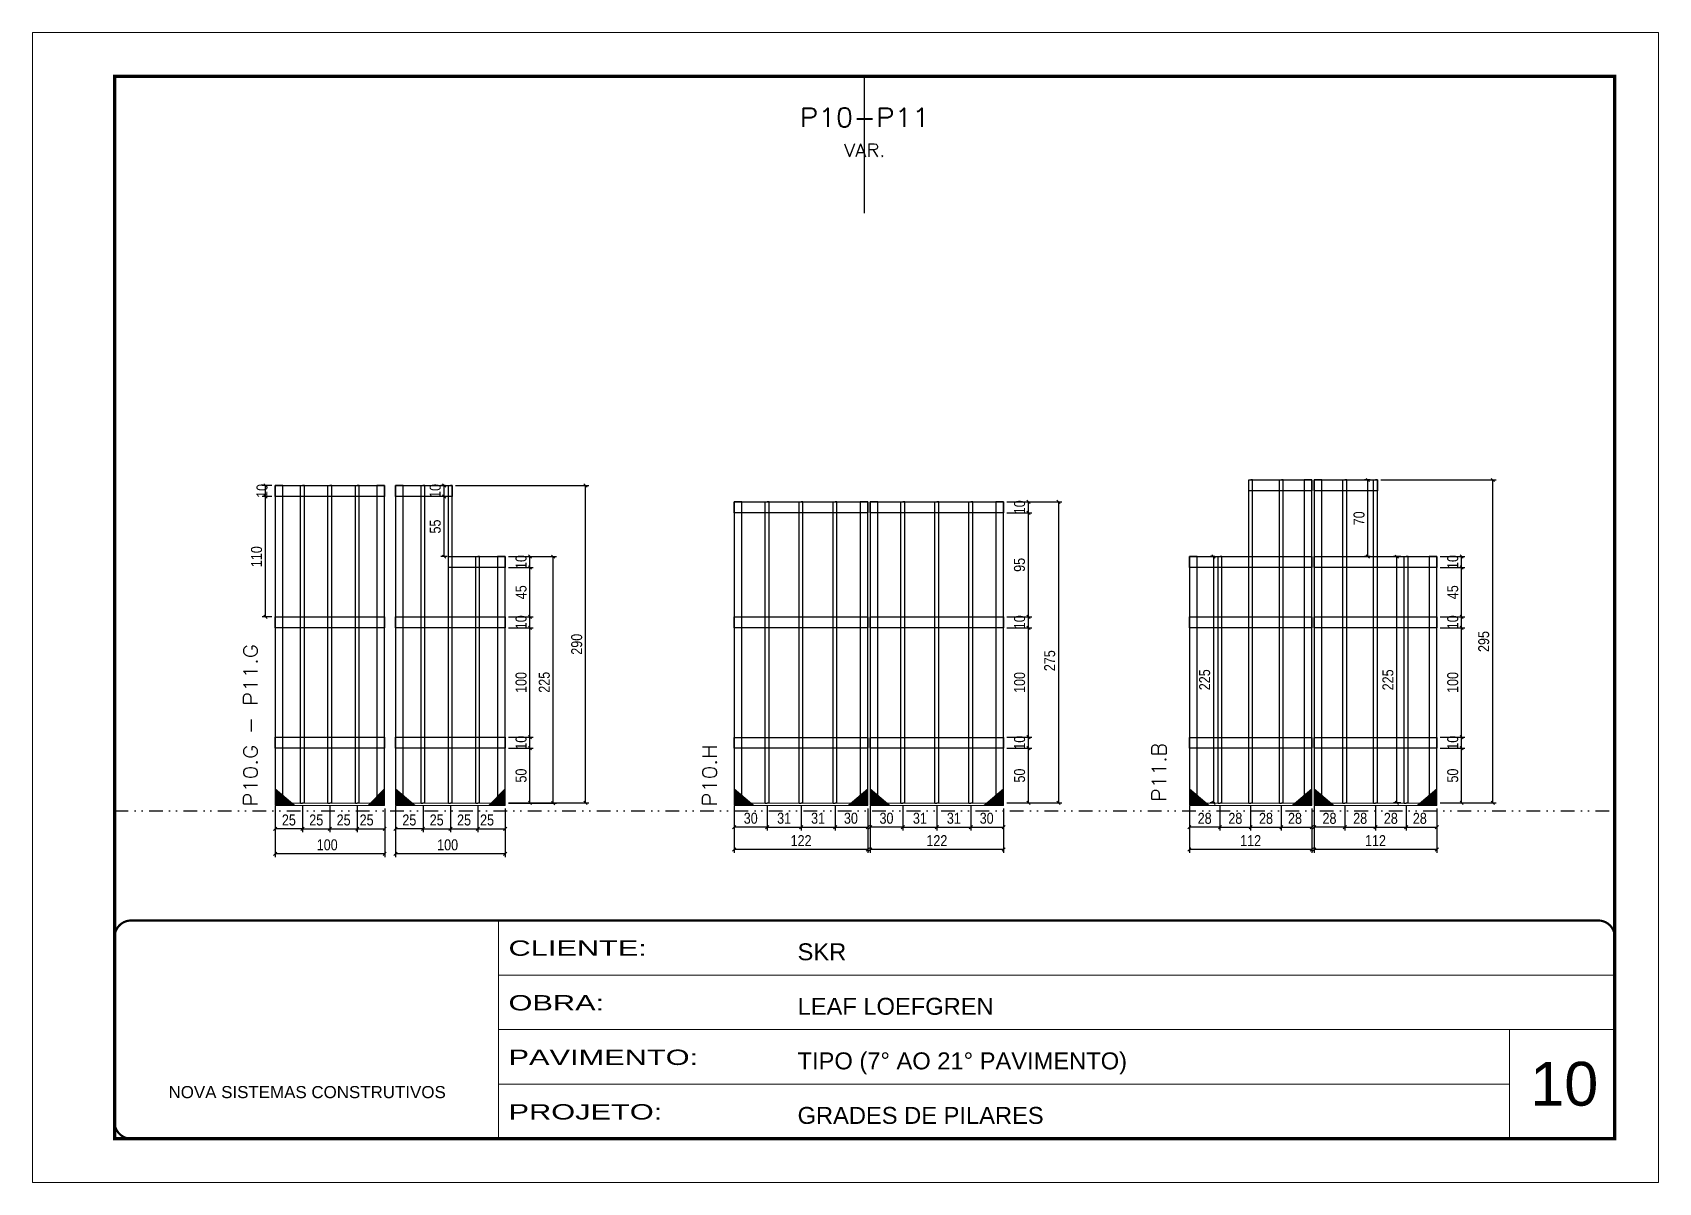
# Model space of a CAD drawing. Extents: x 14400 to 27878, y -21631 to 6985.
# Drawn here: x 16012 to 17497, y 3638 to 4688 of the extents above; entities that cross this region are included whole.
import ezdxf
from ezdxf.enums import TextEntityAlignment as Align

# ---------------------------------------------------------------- set-up
doc = ezdxf.new("R2010")
doc.units = 0
for name, pattern in [('CONTINUO', [0]), ('DASHED', [0.75, 0.5, -0.25]), ('DIVIDE2', [0.625, 0.25, -0.125, 0, -0.125, 0, -0.125]), ('HIDDEN', [0.375, 0.25, -0.125])]:
    doc.linetypes.add(name, pattern=pattern)
for name, color, linetype, lineweight in [('CARIMBO', 255, 'Continuous', 9), ('Folhas', 255, 'Continuous', 9), ('Madeira', 126, 'Continuous', 18), ('Sarr 2.2x7', 40, 'Continuous', 9), ('SARRAFO DE PRESSAO', 251, 'DASHED', 9), ('Texto Seção', 7, 'Continuous', 15)]:
    doc.layers.add(name, color=color, linetype=linetype, lineweight=lineweight)
for name, color, linetype in [('COTA', 241, 'Continuous'), ('Nível', 160, 'Continuous'), ('SARR_2.2x10', 60, 'Continuous'), ('SARR_3.5x7', 81, 'Continuous'), ('SARR_7x7', 40, 'Continuous'), ('Texto de Titulo', 7, 'Continuous'), ('Texto Qtd Sarr', 242, 'Continuous')]:
    doc.layers.add(name, color=color, linetype=linetype)
doc.styles.add('ARIAL', font='arial.ttf')
doc.styles.add('COTA TECNICA', font='techl___.ttf', dxfattribs={"height": 10})
doc.styles.add('REGUA-120', font='ROMANS.shx', dxfattribs={"height": 15})
doc.styles.add('ROMANS', font='romans.shx')
doc.styles.add('Tecnologia', font='')
doc.styles.get('Tecnologia').set_extended_font_data('Forgotten Futurist')
doc.dimstyles.new('PAINEL', dxfattribs={"dimtxt": 10, "dimasz": 3, "dimexe": 3, "dimexo": 3, "dimgap": 3, "dimtad": 1, "dimdec": 1, "dimzin": 12, "dimdsep": 46, "dimtxsty": 'COTA TECNICA', "dimblk1": 'OBLIQUE', "dimblk2": 'OBLIQUE', "dimsah": 1, "dimcen": 0.9, "dimclrd": 4, "dimclre": 4, "dimclrt": 240, "dimadec": 1, "dimazin": 3, "dimtfac": 1, "dimtdec": 1, "dimtmove": 0, "dimatfit": 3, "dimfxl": 1, "dimtolj": 1, "dimtzin": 12, "dimarcsym": 0})

msp = doc.modelspace()

# ---------------------------------------------------------------- texts
at = {"layer": 'CARIMBO', "style": 'ARIAL'}
msp.add_text('10', height=40, dxfattribs=at).set_placement((17379.83, 3707.72))
at = {"layer": 'Texto Seção', "style": 'REGUA-120'}
for s, width, p in [('P10.G - P11.G', 1.1, (16217.58, 3980.75)), ('P10.H', 1.1, (16636.88, 3980.75)), ('P11.B', 1.05, (17047.22, 3985.16))]:
    msp.add_text(s, height=13, rotation=90, dxfattribs=dict(at, width=width)).set_placement(p)

# ---------------------------------------------------------------- blocks, each defined once
blk = doc.blocks.new('9999999999')
at = {"color": 30, "linetype": 'CONTINUO'}
for p, q in [((98564.6, 34230.2), (98564.6, 34429.4)), ((98564.6, 34379.6), (99584, 34379.6)), ((98564.6, 34329.8), (99488, 34329.8)), ((99584, 34329.8), (99488, 34329.8)), ((99488, 34329.8), (99488, 34230.2)), ((98564.6, 34280), (99488, 34280))]:
    blk.add_line(p, q, dxfattribs=at)
at = {"color": 30, "linetype": 'CONTINUO', "const_width": 2}
blk.add_lwpolyline([(99584, 34230.2), (99584, 34414.4, 0.414214), (99569, 34429.4), (98229, 34429.4, 0.414214), (98214, 34414.4), (98214, 34245.2, 0.414214), (98229, 34230.2), (99584, 34230.2)], format="xyb", dxfattribs=at)
at = {"layer": 'Folhas'}
blk.add_lwpolyline([(98139, 34190.2), (99624, 34190.2), (99624, 35240.2), (98139, 35240.2)], close=True, dxfattribs=at)
at = {"layer": 'Folhas', "color": 30, "const_width": 3}
blk.add_lwpolyline([(98214, 34230.2), (99584, 34230.2), (99584, 35200.2), (98214, 35200.2)], close=True, dxfattribs=at)
at = {"color": 7, "linetype": 'Continuous', "ltscale": 5, "style": 'ARIAL'}
for s, height, p in [('SKR', 15.48, (98837.7, 34393.1)), ('LEAF LOEFGREN', 15.483, (98837.7, 34343.3)), ('TIPO (7° AO 21° PAVIMENTO)', 15.483, (98837.7, 34293.5)), ('NOVA SISTEMAS CONSTRUTIVOS', 11.059, (98263.2, 34267.2)), ('GRADES DE PILARES', 15.483, (98837.7, 34243.7))]:
    blk.add_text(s, height=height, dxfattribs=at).set_placement(p)
at = {"layer": 'Folhas', "color": 7, "style": 'Tecnologia', "width": 1.5}
for s, p in [('CLIENTE:', (98573.7, 34397.2)), ('OBRA:', (98573.7, 34347.3)), ('PAVIMENTO:', (98573.7, 34297.5)), ('PROJETO:', (98573.7, 34247.7))]:
    blk.add_text(s, height=14, dxfattribs=at).set_placement(p)
blk = doc.blocks.new('_Oblique')
at = {"color": 0, "linetype": 'ByBlock', "lineweight": -2}
blk.add_line((-0.5, -0.5), (0.5, 0.5), dxfattribs=at)
blk = doc.blocks.new('*D6057')
at = {"layer": 'COTA', "color": 4, "lineweight": -2, "transparency": 16777216}
for p, q in [((16343.6, 3965.9), (16343.6, 3934.7)), ((16443.6, 3965.9), (16443.6, 3934.7)), ((16443.6, 3937.7), (16343.6, 3937.7))]:
    blk.add_line(p, q, dxfattribs=at)
at = {"layer": 'Defpoints', "color": 0, "transparency": 16777216}
for p in [(16343.6, 3968.9), (16443.6, 3968.9), (16343.6, 3937.7)]:
    blk.add_point(p, dxfattribs=at)
at = {"layer": 'COTA', "color": 4, "lineweight": -2, "transparency": 16777216, "xscale": 3, "yscale": 3, "zscale": 3, "rotation": 180}
blk.add_blockref('_Oblique', (16343.6, 3937.7), dxfattribs=at)
at = {"layer": 'COTA', "color": 4, "lineweight": -2, "transparency": 16777216, "xscale": 3, "yscale": 3, "zscale": 3}
blk.add_blockref('_Oblique', (16443.6, 3937.7), dxfattribs=at)
at = {"layer": 'COTA', "color": 240, "transparency": 16777216, "insert": (16391.1, 3945.8), "char_height": 10, "attachment_point": 5, "style": 'COTA TECNICA'}
blk.add_mtext('\\A1;100', dxfattribs=at)
blk = doc.blocks.new('*D6058')
at = {"layer": 'COTA', "color": 4, "lineweight": -2, "transparency": 16777216}
for p, q in [((16343.6, 3981.1), (16343.6, 3957.4)), ((16368.6, 3981.1), (16368.6, 3957.4)), ((16368.6, 3960.4), (16343.6, 3960.4))]:
    blk.add_line(p, q, dxfattribs=at)
at = {"layer": 'Defpoints', "color": 0, "transparency": 16777216}
for p in [(16343.6, 3984.1), (16368.6, 3984.1), (16343.6, 3960.4)]:
    blk.add_point(p, dxfattribs=at)
at = {"layer": 'COTA', "color": 4, "lineweight": -2, "transparency": 16777216, "xscale": 3, "yscale": 3, "zscale": 3, "rotation": 180}
blk.add_blockref('_Oblique', (16343.6, 3960.4), dxfattribs=at)
at = {"layer": 'COTA', "color": 4, "lineweight": -2, "transparency": 16777216, "xscale": 3, "yscale": 3, "zscale": 3}
blk.add_blockref('_Oblique', (16368.6, 3960.4), dxfattribs=at)
at = {"layer": 'COTA', "color": 240, "transparency": 16777216, "insert": (16356.1, 3968.5), "char_height": 10, "attachment_point": 5, "style": 'COTA TECNICA'}
blk.add_mtext('\\A1;25', dxfattribs=at)
blk = doc.blocks.new('*D6059')
at = {"layer": 'COTA', "color": 4, "lineweight": -2, "transparency": 16777216}
for p, q in [((16418.6, 3981.1), (16418.6, 3957.4)), ((16443.6, 3978.9), (16443.6, 3957.4)), ((16418.6, 3960.4), (16443.6, 3960.4))]:
    blk.add_line(p, q, dxfattribs=at)
at = {"layer": 'Defpoints', "color": 0, "transparency": 16777216}
for p in [(16418.6, 3984.1), (16443.6, 3981.9), (16443.6, 3960.4)]:
    blk.add_point(p, dxfattribs=at)
at = {"layer": 'COTA', "color": 4, "lineweight": -2, "transparency": 16777216, "xscale": 3, "yscale": 3, "zscale": 3, "rotation": 180}
blk.add_blockref('_Oblique', (16418.6, 3960.4), dxfattribs=at)
at = {"layer": 'COTA', "color": 4, "lineweight": -2, "transparency": 16777216, "xscale": 3, "yscale": 3, "zscale": 3}
blk.add_blockref('_Oblique', (16443.6, 3960.4), dxfattribs=at)
at = {"layer": 'COTA', "color": 240, "transparency": 16777216, "insert": (16427.1, 3968.5), "char_height": 10, "attachment_point": 5, "style": 'COTA TECNICA'}
blk.add_mtext('\\A1;25', dxfattribs=at)
blk = doc.blocks.new('*D6060')
at = {"layer": 'COTA', "color": 4, "lineweight": -2, "transparency": 16777216}
for p, q in [((16368.6, 3981.1), (16368.6, 3957.4)), ((16393.6, 3981.1), (16393.6, 3957.4)), ((16368.6, 3960.4), (16393.6, 3960.4))]:
    blk.add_line(p, q, dxfattribs=at)
at = {"layer": 'Defpoints', "color": 0, "transparency": 16777216}
for p in [(16368.6, 3984.1), (16393.6, 3984.1), (16393.6, 3960.4)]:
    blk.add_point(p, dxfattribs=at)
at = {"layer": 'COTA', "color": 4, "lineweight": -2, "transparency": 16777216, "xscale": 3, "yscale": 3, "zscale": 3, "rotation": 180}
blk.add_blockref('_Oblique', (16368.6, 3960.4), dxfattribs=at)
at = {"layer": 'COTA', "color": 4, "lineweight": -2, "transparency": 16777216, "xscale": 3, "yscale": 3, "zscale": 3}
blk.add_blockref('_Oblique', (16393.6, 3960.4), dxfattribs=at)
at = {"layer": 'COTA', "color": 240, "transparency": 16777216, "insert": (16381.1, 3968.5), "char_height": 10, "attachment_point": 5, "style": 'COTA TECNICA'}
blk.add_mtext('\\A1;25', dxfattribs=at)
blk = doc.blocks.new('*D6061')
at = {"layer": 'COTA', "color": 4, "lineweight": -2, "transparency": 16777216}
for p, q in [((16446.6, 4034.1), (16469.3, 4034.1)), ((16466.3, 3984.1), (16466.3, 4034.1)), ((16446.6, 3984.1), (16469.3, 3984.1))]:
    blk.add_line(p, q, dxfattribs=at)
at = {"layer": 'Defpoints', "color": 0, "transparency": 16777216}
for p in [(16443.6, 4034.1), (16466.3, 4034.1), (16443.6, 3984.1)]:
    blk.add_point(p, dxfattribs=at)
at = {"layer": 'COTA', "color": 4, "lineweight": -2, "transparency": 16777216, "xscale": 3, "yscale": 3, "zscale": 3}
for p, rotation in [((16466.3, 4034.1), 90), ((16466.3, 3984.1), 270)]:
    blk.add_blockref('_Oblique', p, dxfattribs=dict(at, rotation=rotation))
at = {"layer": 'COTA', "color": 240, "transparency": 16777216, "insert": (16458.2, 4009.1), "char_height": 10, "attachment_point": 5, "rotation": 90, "style": 'COTA TECNICA'}
blk.add_mtext('\\A1;50', dxfattribs=at)
blk = doc.blocks.new('*D6062')
at = {"layer": 'COTA', "color": 4, "lineweight": -2, "transparency": 16777216}
for p, q in [((16393.6, 3981.1), (16393.6, 3957.4)), ((16418.6, 3981.1), (16418.6, 3957.4)), ((16393.6, 3960.4), (16418.6, 3960.4))]:
    blk.add_line(p, q, dxfattribs=at)
at = {"layer": 'Defpoints', "color": 0, "transparency": 16777216}
for p in [(16393.6, 3984.1), (16418.6, 3984.1), (16418.6, 3960.4)]:
    blk.add_point(p, dxfattribs=at)
at = {"layer": 'COTA', "color": 4, "lineweight": -2, "transparency": 16777216, "xscale": 3, "yscale": 3, "zscale": 3, "rotation": 180}
blk.add_blockref('_Oblique', (16393.6, 3960.4), dxfattribs=at)
at = {"layer": 'COTA', "color": 4, "lineweight": -2, "transparency": 16777216, "xscale": 3, "yscale": 3, "zscale": 3}
blk.add_blockref('_Oblique', (16418.6, 3960.4), dxfattribs=at)
at = {"layer": 'COTA', "color": 240, "transparency": 16777216, "insert": (16406.1, 3968.5), "char_height": 10, "attachment_point": 5, "style": 'COTA TECNICA'}
blk.add_mtext('\\A1;25', dxfattribs=at)
blk = doc.blocks.new('*D6063')
at = {"layer": 'COTA', "color": 4, "lineweight": -2, "transparency": 16777216}
for p, q in [((16446.6, 4044.1), (16469.3, 4044.1)), ((16466.3, 4034.1), (16466.3, 4044.1)), ((16446.6, 4034.1), (16469.3, 4034.1))]:
    blk.add_line(p, q, dxfattribs=at)
at = {"layer": 'Defpoints', "color": 0, "transparency": 16777216}
for p in [(16443.6, 4044.1), (16466.3, 4044.1), (16443.6, 4034.1)]:
    blk.add_point(p, dxfattribs=at)
at = {"layer": 'COTA', "color": 4, "lineweight": -2, "transparency": 16777216, "xscale": 3, "yscale": 3, "zscale": 3}
for p, rotation in [((16466.3, 4044.1), 90), ((16466.3, 4034.1), 270)]:
    blk.add_blockref('_Oblique', p, dxfattribs=dict(at, rotation=rotation))
at = {"layer": 'COTA', "color": 240, "transparency": 16777216, "insert": (16458.2, 4039.1), "char_height": 10, "attachment_point": 5, "rotation": 90, "style": 'COTA TECNICA'}
blk.add_mtext('\\A1;10', dxfattribs=at)
blk = doc.blocks.new('*D6064')
at = {"layer": 'COTA', "color": 4, "lineweight": -2, "transparency": 16777216}
for p, q in [((16446.6, 4144.1), (16469.3, 4144.1)), ((16466.3, 4044.1), (16466.3, 4144.1)), ((16446.6, 4044.1), (16469.3, 4044.1))]:
    blk.add_line(p, q, dxfattribs=at)
at = {"layer": 'Defpoints', "color": 0, "transparency": 16777216}
for p in [(16443.6, 4144.1), (16466.3, 4144.1), (16443.6, 4044.1)]:
    blk.add_point(p, dxfattribs=at)
at = {"layer": 'COTA', "color": 4, "lineweight": -2, "transparency": 16777216, "xscale": 3, "yscale": 3, "zscale": 3}
for p, rotation in [((16466.3, 4144.1), 90), ((16466.3, 4044.1), 270)]:
    blk.add_blockref('_Oblique', p, dxfattribs=dict(at, rotation=rotation))
at = {"layer": 'COTA', "color": 240, "transparency": 16777216, "insert": (16458.2, 4094.1), "char_height": 10, "attachment_point": 5, "rotation": 90, "style": 'COTA TECNICA'}
blk.add_mtext('\\A1;100', dxfattribs=at)
blk = doc.blocks.new('*D6065')
at = {"layer": 'COTA', "color": 4, "lineweight": -2, "transparency": 16777216}
for p, q in [((16446.6, 4154.1), (16469.3, 4154.1)), ((16446.6, 4144.1), (16469.3, 4144.1)), ((16466.3, 4144.1), (16466.3, 4154.1))]:
    blk.add_line(p, q, dxfattribs=at)
at = {"layer": 'Defpoints', "color": 0, "transparency": 16777216}
for p in [(16443.6, 4154.1), (16443.6, 4144.1), (16466.3, 4154.1)]:
    blk.add_point(p, dxfattribs=at)
at = {"layer": 'COTA', "color": 4, "lineweight": -2, "transparency": 16777216, "xscale": 3, "yscale": 3, "zscale": 3}
for p, rotation in [((16466.3, 4154.1), 90), ((16466.3, 4144.1), 270)]:
    blk.add_blockref('_Oblique', p, dxfattribs=dict(at, rotation=rotation))
at = {"layer": 'COTA', "color": 240, "transparency": 16777216, "insert": (16458.2, 4149.1), "char_height": 10, "attachment_point": 5, "rotation": 90, "style": 'COTA TECNICA'}
blk.add_mtext('\\A1;10', dxfattribs=at)
blk = doc.blocks.new('*D6066')
at = {"layer": 'COTA', "color": 4, "lineweight": -2, "transparency": 16777216}
for p, q in [((16446.6, 4209), (16490.5, 4209)), ((16487.5, 3984), (16487.5, 4209)), ((16446.6, 3984), (16490.5, 3984))]:
    blk.add_line(p, q, dxfattribs=at)
at = {"layer": 'Defpoints', "color": 0, "transparency": 16777216}
for p in [(16443.6, 4209), (16487.5, 4209), (16443.6, 3984)]:
    blk.add_point(p, dxfattribs=at)
at = {"layer": 'COTA', "color": 4, "lineweight": -2, "transparency": 16777216, "xscale": 3, "yscale": 3, "zscale": 3}
for p, rotation in [((16487.5, 4209), 90), ((16487.5, 3984), 270)]:
    blk.add_blockref('_Oblique', p, dxfattribs=dict(at, rotation=rotation))
at = {"layer": 'COTA', "color": 240, "transparency": 16777216, "insert": (16479.4, 4094.3), "char_height": 10, "attachment_point": 5, "rotation": 90, "style": 'COTA TECNICA'}
blk.add_mtext('\\A1;225', dxfattribs=at)
blk = doc.blocks.new('*D6067')
at = {"layer": 'COTA', "color": 4, "lineweight": -2, "transparency": 16777216}
for p, q in [((16233.6, 3965.9), (16233.6, 3934.7)), ((16333.6, 3965.9), (16333.6, 3934.7)), ((16333.6, 3937.7), (16233.6, 3937.7))]:
    blk.add_line(p, q, dxfattribs=at)
at = {"layer": 'Defpoints', "color": 0, "transparency": 16777216}
for p in [(16233.6, 3968.9), (16333.6, 3968.9), (16233.6, 3937.7)]:
    blk.add_point(p, dxfattribs=at)
at = {"layer": 'COTA', "color": 4, "lineweight": -2, "transparency": 16777216, "xscale": 3, "yscale": 3, "zscale": 3, "rotation": 180}
blk.add_blockref('_Oblique', (16233.6, 3937.7), dxfattribs=at)
at = {"layer": 'COTA', "color": 4, "lineweight": -2, "transparency": 16777216, "xscale": 3, "yscale": 3, "zscale": 3}
blk.add_blockref('_Oblique', (16333.6, 3937.7), dxfattribs=at)
at = {"layer": 'COTA', "color": 240, "transparency": 16777216, "insert": (16281.1, 3945.8), "char_height": 10, "attachment_point": 5, "style": 'COTA TECNICA'}
blk.add_mtext('\\A1;100', dxfattribs=at)
blk = doc.blocks.new('*D6068')
at = {"layer": 'COTA', "color": 4, "lineweight": -2, "transparency": 16777216}
for p, q in [((16233.6, 3981.1), (16233.6, 3957.4)), ((16258.6, 3981.1), (16258.6, 3957.4)), ((16258.6, 3960.4), (16233.6, 3960.4))]:
    blk.add_line(p, q, dxfattribs=at)
at = {"layer": 'Defpoints', "color": 0, "transparency": 16777216}
for p in [(16233.6, 3984.1), (16258.6, 3984.1), (16233.6, 3960.4)]:
    blk.add_point(p, dxfattribs=at)
at = {"layer": 'COTA', "color": 4, "lineweight": -2, "transparency": 16777216, "xscale": 3, "yscale": 3, "zscale": 3, "rotation": 180}
blk.add_blockref('_Oblique', (16233.6, 3960.4), dxfattribs=at)
at = {"layer": 'COTA', "color": 4, "lineweight": -2, "transparency": 16777216, "xscale": 3, "yscale": 3, "zscale": 3}
blk.add_blockref('_Oblique', (16258.6, 3960.4), dxfattribs=at)
at = {"layer": 'COTA', "color": 240, "transparency": 16777216, "insert": (16246.1, 3968.5), "char_height": 10, "attachment_point": 5, "style": 'COTA TECNICA'}
blk.add_mtext('\\A1;25', dxfattribs=at)
blk = doc.blocks.new('*D6069')
at = {"layer": 'COTA', "color": 4, "lineweight": -2, "transparency": 16777216}
for p, q in [((16308.6, 3981.1), (16308.6, 3957.4)), ((16333.6, 3978.9), (16333.6, 3957.4)), ((16308.6, 3960.4), (16333.6, 3960.4))]:
    blk.add_line(p, q, dxfattribs=at)
at = {"layer": 'Defpoints', "color": 0, "transparency": 16777216}
for p in [(16308.6, 3984.1), (16333.6, 3981.9), (16333.6, 3960.4)]:
    blk.add_point(p, dxfattribs=at)
at = {"layer": 'COTA', "color": 4, "lineweight": -2, "transparency": 16777216, "xscale": 3, "yscale": 3, "zscale": 3, "rotation": 180}
blk.add_blockref('_Oblique', (16308.6, 3960.4), dxfattribs=at)
at = {"layer": 'COTA', "color": 4, "lineweight": -2, "transparency": 16777216, "xscale": 3, "yscale": 3, "zscale": 3}
blk.add_blockref('_Oblique', (16333.6, 3960.4), dxfattribs=at)
at = {"layer": 'COTA', "color": 240, "transparency": 16777216, "insert": (16317.1, 3968.5), "char_height": 10, "attachment_point": 5, "style": 'COTA TECNICA'}
blk.add_mtext('\\A1;25', dxfattribs=at)
blk = doc.blocks.new('*D6070')
at = {"layer": 'COTA', "color": 4, "lineweight": -2, "transparency": 16777216}
for p, q in [((16258.6, 3981.1), (16258.6, 3957.4)), ((16283.6, 3981.1), (16283.6, 3957.4)), ((16258.6, 3960.4), (16283.6, 3960.4))]:
    blk.add_line(p, q, dxfattribs=at)
at = {"layer": 'Defpoints', "color": 0, "transparency": 16777216}
for p in [(16258.6, 3984.1), (16283.6, 3984.1), (16283.6, 3960.4)]:
    blk.add_point(p, dxfattribs=at)
at = {"layer": 'COTA', "color": 4, "lineweight": -2, "transparency": 16777216, "xscale": 3, "yscale": 3, "zscale": 3, "rotation": 180}
blk.add_blockref('_Oblique', (16258.6, 3960.4), dxfattribs=at)
at = {"layer": 'COTA', "color": 4, "lineweight": -2, "transparency": 16777216, "xscale": 3, "yscale": 3, "zscale": 3}
blk.add_blockref('_Oblique', (16283.6, 3960.4), dxfattribs=at)
at = {"layer": 'COTA', "color": 240, "transparency": 16777216, "insert": (16271.1, 3968.5), "char_height": 10, "attachment_point": 5, "style": 'COTA TECNICA'}
blk.add_mtext('\\A1;25', dxfattribs=at)
blk = doc.blocks.new('*D6071')
at = {"layer": 'COTA', "color": 4, "lineweight": -2, "transparency": 16777216}
for p, q in [((16283.6, 3981.1), (16283.6, 3957.4)), ((16308.6, 3981.1), (16308.6, 3957.4)), ((16283.6, 3960.4), (16308.6, 3960.4))]:
    blk.add_line(p, q, dxfattribs=at)
at = {"layer": 'Defpoints', "color": 0, "transparency": 16777216}
for p in [(16283.6, 3984.1), (16308.6, 3984.1), (16308.6, 3960.4)]:
    blk.add_point(p, dxfattribs=at)
at = {"layer": 'COTA', "color": 4, "lineweight": -2, "transparency": 16777216, "xscale": 3, "yscale": 3, "zscale": 3, "rotation": 180}
blk.add_blockref('_Oblique', (16283.6, 3960.4), dxfattribs=at)
at = {"layer": 'COTA', "color": 4, "lineweight": -2, "transparency": 16777216, "xscale": 3, "yscale": 3, "zscale": 3}
blk.add_blockref('_Oblique', (16308.6, 3960.4), dxfattribs=at)
at = {"layer": 'COTA', "color": 240, "transparency": 16777216, "insert": (16296.1, 3968.5), "char_height": 10, "attachment_point": 5, "style": 'COTA TECNICA'}
blk.add_mtext('\\A1;25', dxfattribs=at)
blk = doc.blocks.new('*D6072')
at = {"layer": 'COTA', "color": 4, "lineweight": -2, "transparency": 16777216}
for p, q in [((16446.6, 4199), (16469.3, 4199)), ((16466.3, 4154), (16466.3, 4199)), ((16446.6, 4154), (16469.3, 4154))]:
    blk.add_line(p, q, dxfattribs=at)
at = {"layer": 'Defpoints', "color": 0, "transparency": 16777216}
for p in [(16443.6, 4199), (16466.3, 4199), (16443.6, 4154)]:
    blk.add_point(p, dxfattribs=at)
at = {"layer": 'COTA', "color": 4, "lineweight": -2, "transparency": 16777216, "xscale": 3, "yscale": 3, "zscale": 3}
for p, rotation in [((16466.3, 4199), 90), ((16466.3, 4154), 270)]:
    blk.add_blockref('_Oblique', p, dxfattribs=dict(at, rotation=rotation))
at = {"layer": 'COTA', "color": 240, "transparency": 16777216, "insert": (16458.2, 4176.5), "char_height": 10, "attachment_point": 5, "rotation": 90, "style": 'COTA TECNICA'}
blk.add_mtext('\\A1;45', dxfattribs=at)
blk = doc.blocks.new('*D6073')
at = {"layer": 'COTA', "color": 4, "lineweight": -2, "transparency": 16777216}
for p, q in [((16446.6, 4209.1), (16469.3, 4209.1)), ((16466.3, 4199.1), (16466.3, 4209.1)), ((16446.6, 4199.1), (16469.3, 4199.1))]:
    blk.add_line(p, q, dxfattribs=at)
at = {"layer": 'Defpoints', "color": 0, "transparency": 16777216}
for p in [(16443.6, 4209.1), (16466.3, 4209.1), (16443.6, 4199.1)]:
    blk.add_point(p, dxfattribs=at)
at = {"layer": 'COTA', "color": 4, "lineweight": -2, "transparency": 16777216, "xscale": 3, "yscale": 3, "zscale": 3}
for p, rotation in [((16466.3, 4209.1), 90), ((16466.3, 4199.1), 270)]:
    blk.add_blockref('_Oblique', p, dxfattribs=dict(at, rotation=rotation))
at = {"layer": 'COTA', "color": 240, "transparency": 16777216, "insert": (16458.2, 4204.1), "char_height": 10, "attachment_point": 5, "rotation": 90, "style": 'COTA TECNICA'}
blk.add_mtext('\\A1;10', dxfattribs=at)
blk = doc.blocks.new('*D6074')
at = {"layer": 'COTA', "color": 4, "lineweight": -2, "transparency": 16777216}
for p, q in [((16398.3, 4274), (16520.1, 4274)), ((16517.1, 3984.1), (16517.1, 4274)), ((16446.6, 3984.1), (16520.1, 3984.1))]:
    blk.add_line(p, q, dxfattribs=at)
at = {"layer": 'Defpoints', "color": 0, "transparency": 16777216}
for p in [(16395.3, 4274), (16517.1, 4274), (16443.6, 3984.1)]:
    blk.add_point(p, dxfattribs=at)
at = {"layer": 'COTA', "color": 4, "lineweight": -2, "transparency": 16777216, "xscale": 3, "yscale": 3, "zscale": 3}
for p, rotation in [((16517.1, 4274), 90), ((16517.1, 3984.1), 270)]:
    blk.add_blockref('_Oblique', p, dxfattribs=dict(at, rotation=rotation))
at = {"layer": 'COTA', "color": 240, "transparency": 16777216, "insert": (16509, 4129), "char_height": 10, "attachment_point": 5, "rotation": 90, "style": 'COTA TECNICA'}
blk.add_mtext('\\A1;290', dxfattribs=at)
blk = doc.blocks.new('*D6075')
at = {"layer": 'COTA', "color": 4, "lineweight": -2, "transparency": 16777216}
for p, q in [((16388.8, 4264), (16384.9, 4264)), ((16387.9, 4209), (16387.9, 4264)), ((16390.6, 4209), (16384.9, 4209))]:
    blk.add_line(p, q, dxfattribs=at)
at = {"layer": 'Defpoints', "color": 0, "transparency": 16777216}
for p in [(16387.9, 4264), (16391.8, 4264), (16393.6, 4209)]:
    blk.add_point(p, dxfattribs=at)
at = {"layer": 'COTA', "color": 4, "lineweight": -2, "transparency": 16777216, "xscale": 3, "yscale": 3, "zscale": 3}
for p, rotation in [((16387.9, 4264), 90), ((16387.9, 4209), 270)]:
    blk.add_blockref('_Oblique', p, dxfattribs=dict(at, rotation=rotation))
at = {"layer": 'COTA', "color": 240, "transparency": 16777216, "insert": (16379.8, 4236.5), "char_height": 10, "attachment_point": 5, "rotation": 90, "style": 'COTA TECNICA'}
blk.add_mtext('\\A1;55', dxfattribs=at)
blk = doc.blocks.new('*D6076')
at = {"layer": 'COTA', "color": 4, "lineweight": -2, "transparency": 16777216}
for p, q in [((16388.8, 4274), (16384.9, 4274)), ((16388.8, 4264), (16384.9, 4264)), ((16387.9, 4264), (16387.9, 4274))]:
    blk.add_line(p, q, dxfattribs=at)
at = {"layer": 'Defpoints', "color": 0, "transparency": 16777216}
for p in [(16387.9, 4274), (16391.8, 4274), (16391.8, 4264)]:
    blk.add_point(p, dxfattribs=at)
at = {"layer": 'COTA', "color": 4, "lineweight": -2, "transparency": 16777216, "xscale": 3, "yscale": 3, "zscale": 3}
for p, rotation in [((16387.9, 4274), 90), ((16387.9, 4264), 270)]:
    blk.add_blockref('_Oblique', p, dxfattribs=dict(at, rotation=rotation))
at = {"layer": 'COTA', "color": 240, "transparency": 16777216, "insert": (16379.8, 4269), "char_height": 10, "attachment_point": 5, "rotation": 90, "style": 'COTA TECNICA'}
blk.add_mtext('\\A1;10', dxfattribs=at)
blk = doc.blocks.new('*D6082')
at = {"layer": 'COTA', "color": 4, "lineweight": -2, "transparency": 16777216}
for p, q in [((16776.9, 3965.9), (16776.9, 3938.7)), ((16898.9, 3965.9), (16898.9, 3938.7)), ((16898.9, 3941.7), (16776.9, 3941.7))]:
    blk.add_line(p, q, dxfattribs=at)
at = {"layer": 'Defpoints', "color": 0, "transparency": 16777216}
for p in [(16776.9, 3968.9), (16898.9, 3968.9), (16776.9, 3941.7)]:
    blk.add_point(p, dxfattribs=at)
at = {"layer": 'COTA', "color": 4, "lineweight": -2, "transparency": 16777216, "xscale": 3, "yscale": 3, "zscale": 3, "rotation": 180}
blk.add_blockref('_Oblique', (16776.9, 3941.7), dxfattribs=at)
at = {"layer": 'COTA', "color": 4, "lineweight": -2, "transparency": 16777216, "xscale": 3, "yscale": 3, "zscale": 3}
blk.add_blockref('_Oblique', (16898.9, 3941.7), dxfattribs=at)
at = {"layer": 'COTA', "color": 240, "transparency": 16777216, "insert": (16837.9, 3949.7), "char_height": 10, "attachment_point": 5, "style": 'COTA TECNICA'}
blk.add_mtext('\\A1;122', dxfattribs=at)
blk = doc.blocks.new('*D6083')
at = {"layer": 'COTA', "color": 4, "lineweight": -2, "transparency": 16777216}
for p, q in [((16776.9, 3981.1), (16776.9, 3958.9)), ((16806.9, 3981.1), (16806.9, 3958.9)), ((16806.9, 3961.9), (16776.9, 3961.9))]:
    blk.add_line(p, q, dxfattribs=at)
at = {"layer": 'Defpoints', "color": 0, "transparency": 16777216}
for p in [(16776.9, 3984.1), (16806.9, 3984.1), (16776.9, 3961.9)]:
    blk.add_point(p, dxfattribs=at)
at = {"layer": 'COTA', "color": 4, "lineweight": -2, "transparency": 16777216, "xscale": 3, "yscale": 3, "zscale": 3, "rotation": 180}
blk.add_blockref('_Oblique', (16776.9, 3961.9), dxfattribs=at)
at = {"layer": 'COTA', "color": 4, "lineweight": -2, "transparency": 16777216, "xscale": 3, "yscale": 3, "zscale": 3}
blk.add_blockref('_Oblique', (16806.9, 3961.9), dxfattribs=at)
at = {"layer": 'COTA', "color": 240, "transparency": 16777216, "insert": (16791.9, 3970.1), "char_height": 10, "attachment_point": 5, "style": 'COTA TECNICA'}
blk.add_mtext('\\A1;30', dxfattribs=at)
blk = doc.blocks.new('*D6084')
at = {"layer": 'COTA', "color": 4, "lineweight": -2, "transparency": 16777216}
for p, q in [((16868.9, 3981.1), (16868.9, 3958.9)), ((16898.9, 3978.9), (16898.9, 3958.9)), ((16868.9, 3961.9), (16898.9, 3961.9))]:
    blk.add_line(p, q, dxfattribs=at)
at = {"layer": 'Defpoints', "color": 0, "transparency": 16777216}
for p in [(16868.9, 3984.1), (16898.9, 3981.9), (16898.9, 3961.9)]:
    blk.add_point(p, dxfattribs=at)
at = {"layer": 'COTA', "color": 4, "lineweight": -2, "transparency": 16777216, "xscale": 3, "yscale": 3, "zscale": 3, "rotation": 180}
blk.add_blockref('_Oblique', (16868.9, 3961.9), dxfattribs=at)
at = {"layer": 'COTA', "color": 4, "lineweight": -2, "transparency": 16777216, "xscale": 3, "yscale": 3, "zscale": 3}
blk.add_blockref('_Oblique', (16898.9, 3961.9), dxfattribs=at)
at = {"layer": 'COTA', "color": 240, "transparency": 16777216, "insert": (16883.4, 3970.1), "char_height": 10, "attachment_point": 5, "style": 'COTA TECNICA'}
blk.add_mtext('\\A1;30', dxfattribs=at)
blk = doc.blocks.new('*D6085')
at = {"layer": 'COTA', "color": 4, "lineweight": -2, "transparency": 16777216}
for p, q in [((16806.9, 3981.1), (16806.9, 3958.9)), ((16837.9, 3981.1), (16837.9, 3958.9)), ((16806.9, 3961.9), (16837.9, 3961.9))]:
    blk.add_line(p, q, dxfattribs=at)
at = {"layer": 'Defpoints', "color": 0, "transparency": 16777216}
for p in [(16806.9, 3984.1), (16837.9, 3984.1), (16837.9, 3961.9)]:
    blk.add_point(p, dxfattribs=at)
at = {"layer": 'COTA', "color": 4, "lineweight": -2, "transparency": 16777216, "xscale": 3, "yscale": 3, "zscale": 3, "rotation": 180}
blk.add_blockref('_Oblique', (16806.9, 3961.9), dxfattribs=at)
at = {"layer": 'COTA', "color": 4, "lineweight": -2, "transparency": 16777216, "xscale": 3, "yscale": 3, "zscale": 3}
blk.add_blockref('_Oblique', (16837.9, 3961.9), dxfattribs=at)
at = {"layer": 'COTA', "color": 240, "transparency": 16777216, "insert": (16822.4, 3970.1), "char_height": 10, "attachment_point": 5, "style": 'COTA TECNICA'}
blk.add_mtext('\\A1;31', dxfattribs=at)
blk = doc.blocks.new('*D6086')
at = {"layer": 'COTA', "color": 4, "lineweight": -2, "transparency": 16777216}
for p, q in [((16901.9, 4034.1), (16924.6, 4034.1)), ((16921.6, 3984.1), (16921.6, 4034.1)), ((16901.9, 3984.1), (16924.6, 3984.1))]:
    blk.add_line(p, q, dxfattribs=at)
at = {"layer": 'Defpoints', "color": 0, "transparency": 16777216}
for p in [(16898.9, 4034.1), (16921.6, 4034.1), (16898.9, 3984.1)]:
    blk.add_point(p, dxfattribs=at)
at = {"layer": 'COTA', "color": 4, "lineweight": -2, "transparency": 16777216, "xscale": 3, "yscale": 3, "zscale": 3}
for p, rotation in [((16921.6, 4034.1), 90), ((16921.6, 3984.1), 270)]:
    blk.add_blockref('_Oblique', p, dxfattribs=dict(at, rotation=rotation))
at = {"layer": 'COTA', "color": 240, "transparency": 16777216, "insert": (16913.5, 4009.1), "char_height": 10, "attachment_point": 5, "rotation": 90, "style": 'COTA TECNICA'}
blk.add_mtext('\\A1;50', dxfattribs=at)
blk = doc.blocks.new('*D6087')
at = {"layer": 'COTA', "color": 4, "lineweight": -2, "transparency": 16777216}
for p, q in [((16837.9, 3981.1), (16837.9, 3958.9)), ((16868.9, 3981.1), (16868.9, 3958.9)), ((16837.9, 3961.9), (16868.9, 3961.9))]:
    blk.add_line(p, q, dxfattribs=at)
at = {"layer": 'Defpoints', "color": 0, "transparency": 16777216}
for p in [(16837.9, 3984.1), (16868.9, 3984.1), (16868.9, 3961.9)]:
    blk.add_point(p, dxfattribs=at)
at = {"layer": 'COTA', "color": 4, "lineweight": -2, "transparency": 16777216, "xscale": 3, "yscale": 3, "zscale": 3, "rotation": 180}
blk.add_blockref('_Oblique', (16837.9, 3961.9), dxfattribs=at)
at = {"layer": 'COTA', "color": 4, "lineweight": -2, "transparency": 16777216, "xscale": 3, "yscale": 3, "zscale": 3}
blk.add_blockref('_Oblique', (16868.9, 3961.9), dxfattribs=at)
at = {"layer": 'COTA', "color": 240, "transparency": 16777216, "insert": (16853.4, 3970.1), "char_height": 10, "attachment_point": 5, "style": 'COTA TECNICA'}
blk.add_mtext('\\A1;31', dxfattribs=at)
blk = doc.blocks.new('*D6088')
at = {"layer": 'COTA', "color": 4, "lineweight": -2, "transparency": 16777216}
for p, q in [((16901.9, 4044.1), (16924.6, 4044.1)), ((16921.6, 4034.1), (16921.6, 4044.1)), ((16901.9, 4034.1), (16924.6, 4034.1))]:
    blk.add_line(p, q, dxfattribs=at)
at = {"layer": 'Defpoints', "color": 0, "transparency": 16777216}
for p in [(16898.9, 4044.1), (16921.6, 4044.1), (16898.9, 4034.1)]:
    blk.add_point(p, dxfattribs=at)
at = {"layer": 'COTA', "color": 4, "lineweight": -2, "transparency": 16777216, "xscale": 3, "yscale": 3, "zscale": 3}
for p, rotation in [((16921.6, 4044.1), 90), ((16921.6, 4034.1), 270)]:
    blk.add_blockref('_Oblique', p, dxfattribs=dict(at, rotation=rotation))
at = {"layer": 'COTA', "color": 240, "transparency": 16777216, "insert": (16913.5, 4039.1), "char_height": 10, "attachment_point": 5, "rotation": 90, "style": 'COTA TECNICA'}
blk.add_mtext('\\A1;10', dxfattribs=at)
blk = doc.blocks.new('*D6089')
at = {"layer": 'COTA', "color": 4, "lineweight": -2, "transparency": 16777216}
for p, q in [((16901.9, 4144.1), (16924.6, 4144.1)), ((16921.6, 4044.1), (16921.6, 4144.1)), ((16901.9, 4044.1), (16924.6, 4044.1))]:
    blk.add_line(p, q, dxfattribs=at)
at = {"layer": 'Defpoints', "color": 0, "transparency": 16777216}
for p in [(16898.9, 4144.1), (16921.6, 4144.1), (16898.9, 4044.1)]:
    blk.add_point(p, dxfattribs=at)
at = {"layer": 'COTA', "color": 4, "lineweight": -2, "transparency": 16777216, "xscale": 3, "yscale": 3, "zscale": 3}
for p, rotation in [((16921.6, 4144.1), 90), ((16921.6, 4044.1), 270)]:
    blk.add_blockref('_Oblique', p, dxfattribs=dict(at, rotation=rotation))
at = {"layer": 'COTA', "color": 240, "transparency": 16777216, "insert": (16913.5, 4094.1), "char_height": 10, "attachment_point": 5, "rotation": 90, "style": 'COTA TECNICA'}
blk.add_mtext('\\A1;100', dxfattribs=at)
blk = doc.blocks.new('*D6090')
at = {"layer": 'COTA', "color": 4, "lineweight": -2, "transparency": 16777216}
for p, q in [((16901.9, 4154.1), (16924.6, 4154.1)), ((16901.9, 4144.1), (16924.6, 4144.1)), ((16921.6, 4144.1), (16921.6, 4154.1))]:
    blk.add_line(p, q, dxfattribs=at)
at = {"layer": 'Defpoints', "color": 0, "transparency": 16777216}
for p in [(16898.9, 4154.1), (16898.9, 4144.1), (16921.6, 4154.1)]:
    blk.add_point(p, dxfattribs=at)
at = {"layer": 'COTA', "color": 4, "lineweight": -2, "transparency": 16777216, "xscale": 3, "yscale": 3, "zscale": 3}
for p, rotation in [((16921.6, 4154.1), 90), ((16921.6, 4144.1), 270)]:
    blk.add_blockref('_Oblique', p, dxfattribs=dict(at, rotation=rotation))
at = {"layer": 'COTA', "color": 240, "transparency": 16777216, "insert": (16913.5, 4149.1), "char_height": 10, "attachment_point": 5, "rotation": 90, "style": 'COTA TECNICA'}
blk.add_mtext('\\A1;10', dxfattribs=at)
blk = doc.blocks.new('*D6091')
at = {"layer": 'COTA', "color": 4, "lineweight": -2, "transparency": 16777216}
for p, q in [((16901.9, 4249), (16924.6, 4249)), ((16921.6, 4154.1), (16921.6, 4249)), ((16901.9, 4154.1), (16924.6, 4154.1))]:
    blk.add_line(p, q, dxfattribs=at)
at = {"layer": 'Defpoints', "color": 0, "transparency": 16777216}
for p in [(16898.9, 4249), (16921.6, 4249), (16898.9, 4154.1)]:
    blk.add_point(p, dxfattribs=at)
at = {"layer": 'COTA', "color": 4, "lineweight": -2, "transparency": 16777216, "xscale": 3, "yscale": 3, "zscale": 3}
for p, rotation in [((16921.6, 4249), 90), ((16921.6, 4154.1), 270)]:
    blk.add_blockref('_Oblique', p, dxfattribs=dict(at, rotation=rotation))
at = {"layer": 'COTA', "color": 240, "transparency": 16777216, "insert": (16913.4, 4201.5), "char_height": 10, "attachment_point": 5, "rotation": 90, "style": 'COTA TECNICA'}
blk.add_mtext('\\A1;95', dxfattribs=at)
blk = doc.blocks.new('*D6092')
at = {"layer": 'COTA', "color": 4, "lineweight": -2, "transparency": 16777216}
for p, q in [((16901.9, 4259.1), (16924.6, 4259.1)), ((16901.9, 4249.1), (16924.6, 4249.1)), ((16921.6, 4249.1), (16921.6, 4259.1))]:
    blk.add_line(p, q, dxfattribs=at)
at = {"layer": 'Defpoints', "color": 0, "transparency": 16777216}
for p in [(16898.9, 4259.1), (16898.9, 4249.1), (16921.6, 4259.1)]:
    blk.add_point(p, dxfattribs=at)
at = {"layer": 'COTA', "color": 4, "lineweight": -2, "transparency": 16777216, "xscale": 3, "yscale": 3, "zscale": 3}
for p, rotation in [((16921.6, 4259.1), 90), ((16921.6, 4249.1), 270)]:
    blk.add_blockref('_Oblique', p, dxfattribs=dict(at, rotation=rotation))
at = {"layer": 'COTA', "color": 240, "transparency": 16777216, "insert": (16913.5, 4254.1), "char_height": 10, "attachment_point": 5, "rotation": 90, "style": 'COTA TECNICA'}
blk.add_mtext('\\A1;10', dxfattribs=at)
blk = doc.blocks.new('*D6093')
at = {"layer": 'COTA', "color": 4, "lineweight": -2, "transparency": 16777216}
for p, q in [((16901.9, 4259), (16952.1, 4259)), ((16949.1, 4259), (16949.1, 3984.1)), ((16901.9, 3984.1), (16952.1, 3984.1))]:
    blk.add_line(p, q, dxfattribs=at)
at = {"layer": 'Defpoints', "color": 0, "transparency": 16777216}
for p in [(16898.9, 4259), (16898.9, 3984.1), (16949.1, 3984.1)]:
    blk.add_point(p, dxfattribs=at)
at = {"layer": 'COTA', "color": 4, "lineweight": -2, "transparency": 16777216, "xscale": 3, "yscale": 3, "zscale": 3}
for p, rotation in [((16949.1, 4259), 90), ((16949.1, 3984.1), 270)]:
    blk.add_blockref('_Oblique', p, dxfattribs=dict(at, rotation=rotation))
at = {"layer": 'COTA', "color": 240, "transparency": 16777216, "insert": (16941, 4114), "char_height": 10, "attachment_point": 5, "rotation": 90, "style": 'COTA TECNICA'}
blk.add_mtext('\\A1;275', dxfattribs=at)
blk = doc.blocks.new('*D6077')
at = {"layer": 'COTA', "color": 4, "lineweight": -2, "transparency": 16777216}
for p, q in [((16652.9, 3965.9), (16652.9, 3938.7)), ((16774.9, 3965.9), (16774.9, 3938.7)), ((16774.9, 3941.7), (16652.9, 3941.7))]:
    blk.add_line(p, q, dxfattribs=at)
at = {"layer": 'Defpoints', "color": 0, "transparency": 16777216}
for p in [(16652.9, 3968.9), (16774.9, 3968.9), (16652.9, 3941.7)]:
    blk.add_point(p, dxfattribs=at)
at = {"layer": 'COTA', "color": 4, "lineweight": -2, "transparency": 16777216, "xscale": 3, "yscale": 3, "zscale": 3, "rotation": 180}
blk.add_blockref('_Oblique', (16652.9, 3941.7), dxfattribs=at)
at = {"layer": 'COTA', "color": 4, "lineweight": -2, "transparency": 16777216, "xscale": 3, "yscale": 3, "zscale": 3}
blk.add_blockref('_Oblique', (16774.9, 3941.7), dxfattribs=at)
at = {"layer": 'COTA', "color": 240, "transparency": 16777216, "insert": (16713.9, 3949.7), "char_height": 10, "attachment_point": 5, "style": 'COTA TECNICA'}
blk.add_mtext('\\A1;122', dxfattribs=at)
blk = doc.blocks.new('*D6078')
at = {"layer": 'COTA', "color": 4, "lineweight": -2, "transparency": 16777216}
for p, q in [((16652.9, 3981.1), (16652.9, 3958.9)), ((16682.9, 3981.1), (16682.9, 3958.9)), ((16682.9, 3961.9), (16652.9, 3961.9))]:
    blk.add_line(p, q, dxfattribs=at)
at = {"layer": 'Defpoints', "color": 0, "transparency": 16777216}
for p in [(16652.9, 3984.1), (16682.9, 3984.1), (16652.9, 3961.9)]:
    blk.add_point(p, dxfattribs=at)
at = {"layer": 'COTA', "color": 4, "lineweight": -2, "transparency": 16777216, "xscale": 3, "yscale": 3, "zscale": 3, "rotation": 180}
blk.add_blockref('_Oblique', (16652.9, 3961.9), dxfattribs=at)
at = {"layer": 'COTA', "color": 4, "lineweight": -2, "transparency": 16777216, "xscale": 3, "yscale": 3, "zscale": 3}
blk.add_blockref('_Oblique', (16682.9, 3961.9), dxfattribs=at)
at = {"layer": 'COTA', "color": 240, "transparency": 16777216, "insert": (16667.9, 3970.1), "char_height": 10, "attachment_point": 5, "style": 'COTA TECNICA'}
blk.add_mtext('\\A1;30', dxfattribs=at)
blk = doc.blocks.new('*D6079')
at = {"layer": 'COTA', "color": 4, "lineweight": -2, "transparency": 16777216}
for p, q in [((16744.9, 3981.1), (16744.9, 3958.9)), ((16774.9, 3978.9), (16774.9, 3958.9)), ((16744.9, 3961.9), (16774.9, 3961.9))]:
    blk.add_line(p, q, dxfattribs=at)
at = {"layer": 'Defpoints', "color": 0, "transparency": 16777216}
for p in [(16744.9, 3984.1), (16774.9, 3981.9), (16774.9, 3961.9)]:
    blk.add_point(p, dxfattribs=at)
at = {"layer": 'COTA', "color": 4, "lineweight": -2, "transparency": 16777216, "xscale": 3, "yscale": 3, "zscale": 3, "rotation": 180}
blk.add_blockref('_Oblique', (16744.9, 3961.9), dxfattribs=at)
at = {"layer": 'COTA', "color": 4, "lineweight": -2, "transparency": 16777216, "xscale": 3, "yscale": 3, "zscale": 3}
blk.add_blockref('_Oblique', (16774.9, 3961.9), dxfattribs=at)
at = {"layer": 'COTA', "color": 240, "transparency": 16777216, "insert": (16759.4, 3970.1), "char_height": 10, "attachment_point": 5, "style": 'COTA TECNICA'}
blk.add_mtext('\\A1;30', dxfattribs=at)
blk = doc.blocks.new('*D6080')
at = {"layer": 'COTA', "color": 4, "lineweight": -2, "transparency": 16777216}
for p, q in [((16682.9, 3981.1), (16682.9, 3958.9)), ((16713.9, 3981.1), (16713.9, 3958.9)), ((16682.9, 3961.9), (16713.9, 3961.9))]:
    blk.add_line(p, q, dxfattribs=at)
at = {"layer": 'Defpoints', "color": 0, "transparency": 16777216}
for p in [(16682.9, 3984.1), (16713.9, 3984.1), (16713.9, 3961.9)]:
    blk.add_point(p, dxfattribs=at)
at = {"layer": 'COTA', "color": 4, "lineweight": -2, "transparency": 16777216, "xscale": 3, "yscale": 3, "zscale": 3, "rotation": 180}
blk.add_blockref('_Oblique', (16682.9, 3961.9), dxfattribs=at)
at = {"layer": 'COTA', "color": 4, "lineweight": -2, "transparency": 16777216, "xscale": 3, "yscale": 3, "zscale": 3}
blk.add_blockref('_Oblique', (16713.9, 3961.9), dxfattribs=at)
at = {"layer": 'COTA', "color": 240, "transparency": 16777216, "insert": (16698.4, 3970.1), "char_height": 10, "attachment_point": 5, "style": 'COTA TECNICA'}
blk.add_mtext('\\A1;31', dxfattribs=at)
blk = doc.blocks.new('*D6081')
at = {"layer": 'COTA', "color": 4, "lineweight": -2, "transparency": 16777216}
for p, q in [((16713.9, 3981.1), (16713.9, 3958.9)), ((16744.9, 3981.1), (16744.9, 3958.9)), ((16713.9, 3961.9), (16744.9, 3961.9))]:
    blk.add_line(p, q, dxfattribs=at)
at = {"layer": 'Defpoints', "color": 0, "transparency": 16777216}
for p in [(16713.9, 3984.1), (16744.9, 3984.1), (16744.9, 3961.9)]:
    blk.add_point(p, dxfattribs=at)
at = {"layer": 'COTA', "color": 4, "lineweight": -2, "transparency": 16777216, "xscale": 3, "yscale": 3, "zscale": 3, "rotation": 180}
blk.add_blockref('_Oblique', (16713.9, 3961.9), dxfattribs=at)
at = {"layer": 'COTA', "color": 4, "lineweight": -2, "transparency": 16777216, "xscale": 3, "yscale": 3, "zscale": 3}
blk.add_blockref('_Oblique', (16744.9, 3961.9), dxfattribs=at)
at = {"layer": 'COTA', "color": 240, "transparency": 16777216, "insert": (16729.4, 3970.1), "char_height": 10, "attachment_point": 5, "style": 'COTA TECNICA'}
blk.add_mtext('\\A1;31', dxfattribs=at)
blk = doc.blocks.new('*D6100')
at = {"layer": 'COTA', "color": 4, "lineweight": -2, "transparency": 16777216}
for p, q in [((17182.5, 3965.9), (17182.5, 3938.7)), ((17294.5, 3965.9), (17294.5, 3938.7)), ((17294.5, 3941.7), (17182.5, 3941.7))]:
    blk.add_line(p, q, dxfattribs=at)
at = {"layer": 'Defpoints', "color": 0, "transparency": 16777216}
for p in [(17182.5, 3968.9), (17294.5, 3968.9), (17182.5, 3941.7)]:
    blk.add_point(p, dxfattribs=at)
at = {"layer": 'COTA', "color": 4, "lineweight": -2, "transparency": 16777216, "xscale": 3, "yscale": 3, "zscale": 3, "rotation": 180}
blk.add_blockref('_Oblique', (17182.5, 3941.7), dxfattribs=at)
at = {"layer": 'COTA', "color": 4, "lineweight": -2, "transparency": 16777216, "xscale": 3, "yscale": 3, "zscale": 3}
blk.add_blockref('_Oblique', (17294.5, 3941.7), dxfattribs=at)
at = {"layer": 'COTA', "color": 240, "transparency": 16777216, "insert": (17238.5, 3949.7), "char_height": 10, "attachment_point": 5, "style": 'COTA TECNICA'}
blk.add_mtext('\\A1;112', dxfattribs=at)
blk = doc.blocks.new('*D6101')
at = {"layer": 'COTA', "color": 4, "lineweight": -2, "transparency": 16777216}
for p, q in [((17182.5, 3981.1), (17182.5, 3958.9)), ((17210.5, 3981.1), (17210.5, 3958.9)), ((17210.5, 3961.9), (17182.5, 3961.9))]:
    blk.add_line(p, q, dxfattribs=at)
at = {"layer": 'Defpoints', "color": 0, "transparency": 16777216}
for p in [(17182.5, 3984.1), (17210.5, 3984.1), (17182.5, 3961.9)]:
    blk.add_point(p, dxfattribs=at)
at = {"layer": 'COTA', "color": 4, "lineweight": -2, "transparency": 16777216, "xscale": 3, "yscale": 3, "zscale": 3, "rotation": 180}
blk.add_blockref('_Oblique', (17182.5, 3961.9), dxfattribs=at)
at = {"layer": 'COTA', "color": 4, "lineweight": -2, "transparency": 16777216, "xscale": 3, "yscale": 3, "zscale": 3}
blk.add_blockref('_Oblique', (17210.5, 3961.9), dxfattribs=at)
at = {"layer": 'COTA', "color": 240, "transparency": 16777216, "insert": (17196.5, 3970), "char_height": 10, "attachment_point": 5, "style": 'COTA TECNICA'}
blk.add_mtext('\\A1;28', dxfattribs=at)
blk = doc.blocks.new('*D6102')
at = {"layer": 'COTA', "color": 4, "lineweight": -2, "transparency": 16777216}
for p, q in [((17266.5, 3981.1), (17266.5, 3958.9)), ((17294.5, 3978.9), (17294.5, 3958.9)), ((17266.5, 3961.9), (17294.5, 3961.9))]:
    blk.add_line(p, q, dxfattribs=at)
at = {"layer": 'Defpoints', "color": 0, "transparency": 16777216}
for p in [(17266.5, 3984.1), (17294.5, 3981.9), (17294.5, 3961.9)]:
    blk.add_point(p, dxfattribs=at)
at = {"layer": 'COTA', "color": 4, "lineweight": -2, "transparency": 16777216, "xscale": 3, "yscale": 3, "zscale": 3, "rotation": 180}
blk.add_blockref('_Oblique', (17266.5, 3961.9), dxfattribs=at)
at = {"layer": 'COTA', "color": 4, "lineweight": -2, "transparency": 16777216, "xscale": 3, "yscale": 3, "zscale": 3}
blk.add_blockref('_Oblique', (17294.5, 3961.9), dxfattribs=at)
at = {"layer": 'COTA', "color": 240, "transparency": 16777216, "insert": (17279, 3970), "char_height": 10, "attachment_point": 5, "style": 'COTA TECNICA'}
blk.add_mtext('\\A1;28', dxfattribs=at)
blk = doc.blocks.new('*D6103')
at = {"layer": 'COTA', "color": 4, "lineweight": -2, "transparency": 16777216}
for p, q in [((17210.5, 3981.1), (17210.5, 3958.9)), ((17238.5, 3981.1), (17238.5, 3958.9)), ((17210.5, 3961.9), (17238.5, 3961.9))]:
    blk.add_line(p, q, dxfattribs=at)
at = {"layer": 'Defpoints', "color": 0, "transparency": 16777216}
for p in [(17210.5, 3984.1), (17238.5, 3984.1), (17238.5, 3961.9)]:
    blk.add_point(p, dxfattribs=at)
at = {"layer": 'COTA', "color": 4, "lineweight": -2, "transparency": 16777216, "xscale": 3, "yscale": 3, "zscale": 3, "rotation": 180}
blk.add_blockref('_Oblique', (17210.5, 3961.9), dxfattribs=at)
at = {"layer": 'COTA', "color": 4, "lineweight": -2, "transparency": 16777216, "xscale": 3, "yscale": 3, "zscale": 3}
blk.add_blockref('_Oblique', (17238.5, 3961.9), dxfattribs=at)
at = {"layer": 'COTA', "color": 240, "transparency": 16777216, "insert": (17224.5, 3970), "char_height": 10, "attachment_point": 5, "style": 'COTA TECNICA'}
blk.add_mtext('\\A1;28', dxfattribs=at)
blk = doc.blocks.new('*D6104')
at = {"layer": 'COTA', "color": 4, "lineweight": -2, "transparency": 16777216}
for p, q in [((17297.5, 4034.1), (17320.2, 4034.1)), ((17317.2, 3984.1), (17317.2, 4034.1)), ((17297.5, 3984.1), (17320.2, 3984.1))]:
    blk.add_line(p, q, dxfattribs=at)
at = {"layer": 'Defpoints', "color": 0, "transparency": 16777216}
for p in [(17294.5, 4034.1), (17317.2, 4034.1), (17294.5, 3984.1)]:
    blk.add_point(p, dxfattribs=at)
at = {"layer": 'COTA', "color": 4, "lineweight": -2, "transparency": 16777216, "xscale": 3, "yscale": 3, "zscale": 3}
for p, rotation in [((17317.2, 4034.1), 90), ((17317.2, 3984.1), 270)]:
    blk.add_blockref('_Oblique', p, dxfattribs=dict(at, rotation=rotation))
at = {"layer": 'COTA', "color": 240, "transparency": 16777216, "insert": (17309.1, 4009.1), "char_height": 10, "attachment_point": 5, "rotation": 90, "style": 'COTA TECNICA'}
blk.add_mtext('\\A1;50', dxfattribs=at)
blk = doc.blocks.new('*D6105')
at = {"layer": 'COTA', "color": 4, "lineweight": -2, "transparency": 16777216}
for p, q in [((17238.5, 3981.1), (17238.5, 3958.9)), ((17266.5, 3981.1), (17266.5, 3958.9)), ((17238.5, 3961.9), (17266.5, 3961.9))]:
    blk.add_line(p, q, dxfattribs=at)
at = {"layer": 'Defpoints', "color": 0, "transparency": 16777216}
for p in [(17238.5, 3984.1), (17266.5, 3984.1), (17266.5, 3961.9)]:
    blk.add_point(p, dxfattribs=at)
at = {"layer": 'COTA', "color": 4, "lineweight": -2, "transparency": 16777216, "xscale": 3, "yscale": 3, "zscale": 3, "rotation": 180}
blk.add_blockref('_Oblique', (17238.5, 3961.9), dxfattribs=at)
at = {"layer": 'COTA', "color": 4, "lineweight": -2, "transparency": 16777216, "xscale": 3, "yscale": 3, "zscale": 3}
blk.add_blockref('_Oblique', (17266.5, 3961.9), dxfattribs=at)
at = {"layer": 'COTA', "color": 240, "transparency": 16777216, "insert": (17252.5, 3970), "char_height": 10, "attachment_point": 5, "style": 'COTA TECNICA'}
blk.add_mtext('\\A1;28', dxfattribs=at)
blk = doc.blocks.new('*D6106')
at = {"layer": 'COTA', "color": 4, "lineweight": -2, "transparency": 16777216}
for p, q in [((17297.5, 4044.1), (17320.2, 4044.1)), ((17317.2, 4034.1), (17317.2, 4044.1)), ((17297.5, 4034.1), (17320.2, 4034.1))]:
    blk.add_line(p, q, dxfattribs=at)
at = {"layer": 'Defpoints', "color": 0, "transparency": 16777216}
for p in [(17294.5, 4044.1), (17317.2, 4044.1), (17294.5, 4034.1)]:
    blk.add_point(p, dxfattribs=at)
at = {"layer": 'COTA', "color": 4, "lineweight": -2, "transparency": 16777216, "xscale": 3, "yscale": 3, "zscale": 3}
for p, rotation in [((17317.2, 4044.1), 90), ((17317.2, 4034.1), 270)]:
    blk.add_blockref('_Oblique', p, dxfattribs=dict(at, rotation=rotation))
at = {"layer": 'COTA', "color": 240, "transparency": 16777216, "insert": (17309.1, 4039.1), "char_height": 10, "attachment_point": 5, "rotation": 90, "style": 'COTA TECNICA'}
blk.add_mtext('\\A1;10', dxfattribs=at)
blk = doc.blocks.new('*D6107')
at = {"layer": 'COTA', "color": 4, "lineweight": -2, "transparency": 16777216}
for p, q in [((17297.5, 4144.1), (17320.2, 4144.1)), ((17317.2, 4044.1), (17317.2, 4144.1)), ((17297.5, 4044.1), (17320.2, 4044.1))]:
    blk.add_line(p, q, dxfattribs=at)
at = {"layer": 'Defpoints', "color": 0, "transparency": 16777216}
for p in [(17294.5, 4144.1), (17317.2, 4144.1), (17294.5, 4044.1)]:
    blk.add_point(p, dxfattribs=at)
at = {"layer": 'COTA', "color": 4, "lineweight": -2, "transparency": 16777216, "xscale": 3, "yscale": 3, "zscale": 3}
for p, rotation in [((17317.2, 4144.1), 90), ((17317.2, 4044.1), 270)]:
    blk.add_blockref('_Oblique', p, dxfattribs=dict(at, rotation=rotation))
at = {"layer": 'COTA', "color": 240, "transparency": 16777216, "insert": (17309.1, 4094.1), "char_height": 10, "attachment_point": 5, "rotation": 90, "style": 'COTA TECNICA'}
blk.add_mtext('\\A1;100', dxfattribs=at)
blk = doc.blocks.new('*D6108')
at = {"layer": 'COTA', "color": 4, "lineweight": -2, "transparency": 16777216}
for p, q in [((17297.5, 4154.1), (17320.2, 4154.1)), ((17297.5, 4144.1), (17320.2, 4144.1)), ((17317.2, 4144.1), (17317.2, 4154.1))]:
    blk.add_line(p, q, dxfattribs=at)
at = {"layer": 'Defpoints', "color": 0, "transparency": 16777216}
for p in [(17294.5, 4154.1), (17294.5, 4144.1), (17317.2, 4154.1)]:
    blk.add_point(p, dxfattribs=at)
at = {"layer": 'COTA', "color": 4, "lineweight": -2, "transparency": 16777216, "xscale": 3, "yscale": 3, "zscale": 3}
for p, rotation in [((17317.2, 4154.1), 90), ((17317.2, 4144.1), 270)]:
    blk.add_blockref('_Oblique', p, dxfattribs=dict(at, rotation=rotation))
at = {"layer": 'COTA', "color": 240, "transparency": 16777216, "insert": (17309.1, 4149.1), "char_height": 10, "attachment_point": 5, "rotation": 90, "style": 'COTA TECNICA'}
blk.add_mtext('\\A1;10', dxfattribs=at)
blk = doc.blocks.new('*D6109')
at = {"layer": 'COTA', "color": 4, "lineweight": -2, "transparency": 16777216}
for p, q in [((17068.5, 3965.9), (17068.5, 3938.7)), ((17180.5, 3965.9), (17180.5, 3938.7)), ((17180.5, 3941.7), (17068.5, 3941.7))]:
    blk.add_line(p, q, dxfattribs=at)
at = {"layer": 'Defpoints', "color": 0, "transparency": 16777216}
for p in [(17068.5, 3968.9), (17180.5, 3968.9), (17068.5, 3941.7)]:
    blk.add_point(p, dxfattribs=at)
at = {"layer": 'COTA', "color": 4, "lineweight": -2, "transparency": 16777216, "xscale": 3, "yscale": 3, "zscale": 3, "rotation": 180}
blk.add_blockref('_Oblique', (17068.5, 3941.7), dxfattribs=at)
at = {"layer": 'COTA', "color": 4, "lineweight": -2, "transparency": 16777216, "xscale": 3, "yscale": 3, "zscale": 3}
blk.add_blockref('_Oblique', (17180.5, 3941.7), dxfattribs=at)
at = {"layer": 'COTA', "color": 240, "transparency": 16777216, "insert": (17124.5, 3949.7), "char_height": 10, "attachment_point": 5, "style": 'COTA TECNICA'}
blk.add_mtext('\\A1;112', dxfattribs=at)
blk = doc.blocks.new('*D6110')
at = {"layer": 'COTA', "color": 4, "lineweight": -2, "transparency": 16777216}
for p, q in [((17068.5, 3981.1), (17068.5, 3958.9)), ((17096.5, 3981.1), (17096.5, 3958.9)), ((17096.5, 3961.9), (17068.5, 3961.9))]:
    blk.add_line(p, q, dxfattribs=at)
at = {"layer": 'Defpoints', "color": 0, "transparency": 16777216}
for p in [(17068.5, 3984.1), (17096.5, 3984.1), (17068.5, 3961.9)]:
    blk.add_point(p, dxfattribs=at)
at = {"layer": 'COTA', "color": 4, "lineweight": -2, "transparency": 16777216, "xscale": 3, "yscale": 3, "zscale": 3, "rotation": 180}
blk.add_blockref('_Oblique', (17068.5, 3961.9), dxfattribs=at)
at = {"layer": 'COTA', "color": 4, "lineweight": -2, "transparency": 16777216, "xscale": 3, "yscale": 3, "zscale": 3}
blk.add_blockref('_Oblique', (17096.5, 3961.9), dxfattribs=at)
at = {"layer": 'COTA', "color": 240, "transparency": 16777216, "insert": (17082.5, 3970), "char_height": 10, "attachment_point": 5, "style": 'COTA TECNICA'}
blk.add_mtext('\\A1;28', dxfattribs=at)
blk = doc.blocks.new('*D6111')
at = {"layer": 'COTA', "color": 4, "lineweight": -2, "transparency": 16777216}
for p, q in [((17152.5, 3981.1), (17152.5, 3958.9)), ((17180.5, 3978.9), (17180.5, 3958.9)), ((17152.5, 3961.9), (17180.5, 3961.9))]:
    blk.add_line(p, q, dxfattribs=at)
at = {"layer": 'Defpoints', "color": 0, "transparency": 16777216}
for p in [(17152.5, 3984.1), (17180.5, 3981.9), (17180.5, 3961.9)]:
    blk.add_point(p, dxfattribs=at)
at = {"layer": 'COTA', "color": 4, "lineweight": -2, "transparency": 16777216, "xscale": 3, "yscale": 3, "zscale": 3, "rotation": 180}
blk.add_blockref('_Oblique', (17152.5, 3961.9), dxfattribs=at)
at = {"layer": 'COTA', "color": 4, "lineweight": -2, "transparency": 16777216, "xscale": 3, "yscale": 3, "zscale": 3}
blk.add_blockref('_Oblique', (17180.5, 3961.9), dxfattribs=at)
at = {"layer": 'COTA', "color": 240, "transparency": 16777216, "insert": (17165, 3970), "char_height": 10, "attachment_point": 5, "style": 'COTA TECNICA'}
blk.add_mtext('\\A1;28', dxfattribs=at)
blk = doc.blocks.new('*D6112')
at = {"layer": 'COTA', "color": 4, "lineweight": -2, "transparency": 16777216}
for p, q in [((17096.5, 3981.1), (17096.5, 3958.9)), ((17124.5, 3981.1), (17124.5, 3958.9)), ((17096.5, 3961.9), (17124.5, 3961.9))]:
    blk.add_line(p, q, dxfattribs=at)
at = {"layer": 'Defpoints', "color": 0, "transparency": 16777216}
for p in [(17096.5, 3984.1), (17124.5, 3984.1), (17124.5, 3961.9)]:
    blk.add_point(p, dxfattribs=at)
at = {"layer": 'COTA', "color": 4, "lineweight": -2, "transparency": 16777216, "xscale": 3, "yscale": 3, "zscale": 3, "rotation": 180}
blk.add_blockref('_Oblique', (17096.5, 3961.9), dxfattribs=at)
at = {"layer": 'COTA', "color": 4, "lineweight": -2, "transparency": 16777216, "xscale": 3, "yscale": 3, "zscale": 3}
blk.add_blockref('_Oblique', (17124.5, 3961.9), dxfattribs=at)
at = {"layer": 'COTA', "color": 240, "transparency": 16777216, "insert": (17110.5, 3970), "char_height": 10, "attachment_point": 5, "style": 'COTA TECNICA'}
blk.add_mtext('\\A1;28', dxfattribs=at)
blk = doc.blocks.new('*D6113')
at = {"layer": 'COTA', "color": 4, "lineweight": -2, "transparency": 16777216}
for p, q in [((17124.5, 3981.1), (17124.5, 3958.9)), ((17152.5, 3981.1), (17152.5, 3958.9)), ((17124.5, 3961.9), (17152.5, 3961.9))]:
    blk.add_line(p, q, dxfattribs=at)
at = {"layer": 'Defpoints', "color": 0, "transparency": 16777216}
for p in [(17124.5, 3984.1), (17152.5, 3984.1), (17152.5, 3961.9)]:
    blk.add_point(p, dxfattribs=at)
at = {"layer": 'COTA', "color": 4, "lineweight": -2, "transparency": 16777216, "xscale": 3, "yscale": 3, "zscale": 3, "rotation": 180}
blk.add_blockref('_Oblique', (17124.5, 3961.9), dxfattribs=at)
at = {"layer": 'COTA', "color": 4, "lineweight": -2, "transparency": 16777216, "xscale": 3, "yscale": 3, "zscale": 3}
blk.add_blockref('_Oblique', (17152.5, 3961.9), dxfattribs=at)
at = {"layer": 'COTA', "color": 240, "transparency": 16777216, "insert": (17138.5, 3970), "char_height": 10, "attachment_point": 5, "style": 'COTA TECNICA'}
blk.add_mtext('\\A1;28', dxfattribs=at)
blk = doc.blocks.new('*D6099')
at = {"layer": 'COTA', "color": 4, "lineweight": -2, "transparency": 16777216}
for p, q in [((17091.8, 4209.1), (17087.6, 4209.1)), ((17090.6, 4209.1), (17090.6, 3984.1)), ((17091.8, 3984.1), (17087.6, 3984.1))]:
    blk.add_line(p, q, dxfattribs=at)
at = {"layer": 'Defpoints', "color": 0, "transparency": 16777216}
for p in [(17094.8, 4209.1), (17090.6, 3984.1), (17094.8, 3984.1)]:
    blk.add_point(p, dxfattribs=at)
at = {"layer": 'COTA', "color": 4, "lineweight": -2, "transparency": 16777216, "xscale": 3, "yscale": 3, "zscale": 3}
for p, rotation in [((17090.6, 4209.1), 90), ((17090.6, 3984.1), 270)]:
    blk.add_blockref('_Oblique', p, dxfattribs=dict(at, rotation=rotation))
at = {"layer": 'COTA', "color": 240, "transparency": 16777216, "insert": (17082.5, 4096.6), "char_height": 10, "attachment_point": 5, "rotation": 90, "style": 'COTA TECNICA'}
blk.add_mtext('\\A1;225', dxfattribs=at)
blk = doc.blocks.new('*D6098')
at = {"layer": 'COTA', "color": 4, "lineweight": -2, "transparency": 16777216}
for p, q in [((17297.5, 4209.1), (17320.2, 4209.1)), ((17317.2, 4199.1), (17317.2, 4209.1)), ((17297.5, 4199.1), (17320.2, 4199.1))]:
    blk.add_line(p, q, dxfattribs=at)
at = {"layer": 'Defpoints', "color": 0, "transparency": 16777216}
for p in [(17294.5, 4209.1), (17317.2, 4209.1), (17294.5, 4199.1)]:
    blk.add_point(p, dxfattribs=at)
at = {"layer": 'COTA', "color": 4, "lineweight": -2, "transparency": 16777216, "xscale": 3, "yscale": 3, "zscale": 3}
for p, rotation in [((17317.2, 4209.1), 90), ((17317.2, 4199.1), 270)]:
    blk.add_blockref('_Oblique', p, dxfattribs=dict(at, rotation=rotation))
at = {"layer": 'COTA', "color": 240, "transparency": 16777216, "insert": (17309.1, 4204.1), "char_height": 10, "attachment_point": 5, "rotation": 90, "style": 'COTA TECNICA'}
blk.add_mtext('\\A1;10', dxfattribs=at)
blk = doc.blocks.new('*D6095')
at = {"layer": 'COTA', "color": 4, "lineweight": -2, "transparency": 16777216}
for p, q in [((17261.8, 4209), (17255, 4209)), ((17258, 3984.1), (17258, 4209)), ((17261.8, 3984.1), (17255, 3984.1))]:
    blk.add_line(p, q, dxfattribs=at)
at = {"layer": 'Defpoints', "color": 0, "transparency": 16777216}
for p in [(17258, 4209), (17264.8, 4209), (17264.8, 3984.1)]:
    blk.add_point(p, dxfattribs=at)
at = {"layer": 'COTA', "color": 4, "lineweight": -2, "transparency": 16777216, "xscale": 3, "yscale": 3, "zscale": 3}
for p, rotation in [((17258, 4209), 90), ((17258, 3984.1), 270)]:
    blk.add_blockref('_Oblique', p, dxfattribs=dict(at, rotation=rotation))
at = {"layer": 'COTA', "color": 240, "transparency": 16777216, "insert": (17249.9, 4096.5), "char_height": 10, "attachment_point": 5, "rotation": 90, "style": 'COTA TECNICA'}
blk.add_mtext('\\A1;225', dxfattribs=at)
blk = doc.blocks.new('*D6096')
at = {"layer": 'COTA', "color": 4, "lineweight": -2, "transparency": 16777216}
for p, q in [((17297.5, 4199.1), (17320.2, 4199.1)), ((17317.2, 4154), (17317.2, 4199.1)), ((17297.5, 4154), (17320.2, 4154))]:
    blk.add_line(p, q, dxfattribs=at)
at = {"layer": 'Defpoints', "color": 0, "transparency": 16777216}
for p in [(17294.5, 4199.1), (17317.2, 4199.1), (17294.5, 4154)]:
    blk.add_point(p, dxfattribs=at)
at = {"layer": 'COTA', "color": 4, "lineweight": -2, "transparency": 16777216, "xscale": 3, "yscale": 3, "zscale": 3}
for p, rotation in [((17317.2, 4199.1), 90), ((17317.2, 4154), 270)]:
    blk.add_blockref('_Oblique', p, dxfattribs=dict(at, rotation=rotation))
at = {"layer": 'COTA', "color": 240, "transparency": 16777216, "insert": (17309.1, 4176.5), "char_height": 10, "attachment_point": 5, "rotation": 90, "style": 'COTA TECNICA'}
blk.add_mtext('\\A1;45', dxfattribs=at)
blk = doc.blocks.new('*D6097')
at = {"layer": 'COTA', "color": 4, "lineweight": -2, "transparency": 16777216}
for p, q in [((17233.8, 4279), (17228.6, 4279)), ((17231.6, 4209.1), (17231.6, 4279)), ((17233.8, 4209.1), (17228.6, 4209.1))]:
    blk.add_line(p, q, dxfattribs=at)
at = {"layer": 'Defpoints', "color": 0, "transparency": 16777216}
for p in [(17231.6, 4279), (17236.8, 4279), (17236.8, 4209.1)]:
    blk.add_point(p, dxfattribs=at)
at = {"layer": 'COTA', "color": 4, "lineweight": -2, "transparency": 16777216, "xscale": 3, "yscale": 3, "zscale": 3}
for p, rotation in [((17231.6, 4279), 90), ((17231.6, 4209.1), 270)]:
    blk.add_blockref('_Oblique', p, dxfattribs=dict(at, rotation=rotation))
at = {"layer": 'COTA', "color": 240, "transparency": 16777216, "insert": (17223.5, 4244), "char_height": 10, "attachment_point": 5, "rotation": 90, "style": 'COTA TECNICA'}
blk.add_mtext('\\A1;70', dxfattribs=at)
blk = doc.blocks.new('*D6094')
at = {"layer": 'COTA', "color": 4, "lineweight": -2, "transparency": 16777216}
for p, q in [((17243.3, 4279), (17348.6, 4279)), ((17345.6, 3984.1), (17345.6, 4279)), ((17297.5, 3984.1), (17348.6, 3984.1))]:
    blk.add_line(p, q, dxfattribs=at)
at = {"layer": 'Defpoints', "color": 0, "transparency": 16777216}
for p in [(17240.3, 4279), (17345.6, 4279), (17294.5, 3984.1)]:
    blk.add_point(p, dxfattribs=at)
at = {"layer": 'COTA', "color": 4, "lineweight": -2, "transparency": 16777216, "xscale": 3, "yscale": 3, "zscale": 3}
for p, rotation in [((17345.6, 4279), 90), ((17345.6, 3984.1), 270)]:
    blk.add_blockref('_Oblique', p, dxfattribs=dict(at, rotation=rotation))
at = {"layer": 'COTA', "color": 240, "transparency": 16777216, "insert": (17337.4, 4131.5), "char_height": 10, "attachment_point": 5, "rotation": 90, "style": 'COTA TECNICA'}
blk.add_mtext('\\A1;295', dxfattribs=at)
blk = doc.blocks.new('*D6152')
at = {"layer": 'COTA', "color": 4, "lineweight": -2, "transparency": 16777216}
for p, q in [((16230.6, 4264), (16221.7, 4264)), ((16224.7, 4154), (16224.7, 4264)), ((16230.6, 4154), (16221.7, 4154))]:
    blk.add_line(p, q, dxfattribs=at)
at = {"layer": 'Defpoints', "color": 0, "transparency": 16777216}
for p in [(16224.7, 4264), (16233.6, 4264), (16233.6, 4154)]:
    blk.add_point(p, dxfattribs=at)
at = {"layer": 'COTA', "color": 4, "lineweight": -2, "transparency": 16777216, "xscale": 3, "yscale": 3, "zscale": 3}
for p, rotation in [((16224.7, 4264), 90), ((16224.7, 4154), 270)]:
    blk.add_blockref('_Oblique', p, dxfattribs=dict(at, rotation=rotation))
at = {"layer": 'COTA', "color": 240, "transparency": 16777216, "insert": (16216.6, 4209), "char_height": 10, "attachment_point": 5, "rotation": 90, "style": 'COTA TECNICA'}
blk.add_mtext('\\A1;110', dxfattribs=at)
blk = doc.blocks.new('*D6153')
at = {"layer": 'COTA', "color": 4, "lineweight": -2, "transparency": 16777216}
for p, q in [((16230.6, 4274), (16221.7, 4274)), ((16230.6, 4264), (16221.7, 4264)), ((16224.7, 4264), (16224.7, 4274))]:
    blk.add_line(p, q, dxfattribs=at)
at = {"layer": 'Defpoints', "color": 0, "transparency": 16777216}
for p in [(16224.7, 4274), (16233.6, 4274), (16233.6, 4264)]:
    blk.add_point(p, dxfattribs=at)
at = {"layer": 'COTA', "color": 4, "lineweight": -2, "transparency": 16777216, "xscale": 3, "yscale": 3, "zscale": 3}
for p, rotation in [((16224.7, 4274), 90), ((16224.7, 4264), 270)]:
    blk.add_blockref('_Oblique', p, dxfattribs=dict(at, rotation=rotation))
at = {"layer": 'COTA', "color": 240, "transparency": 16777216, "insert": (16221.6, 4269), "char_height": 10, "attachment_point": 5, "rotation": 90, "style": 'COTA TECNICA'}
blk.add_mtext('\\A1;10', dxfattribs=at)
blk = doc.blocks.new('titulo1')
at = {"layer": 'Defpoints', "color": 252, "linetype": 'HIDDEN', "ltscale": 2}
blk.add_line((0, 0), (0, 125), dxfattribs=at)
at = {"layer": 'Defpoints', "style": 'ROMANS', "oblique": 15}
blk.add_attdef('FOLHA', text='', height=10, dxfattribs=at).set_placement((0, 15.6), align=Align.MIDDLE_CENTER)
at = {"layer": 'Texto Qtd Sarr', "color": 3, "style": 'ROMANS', "oblique": 15}
for tag, height, p in [('TITULO', 17, (0, 71.4)), ('SEÇÃO', 12, (0, 41.5))]:
    blk.add_attdef(tag, text='', height=height, dxfattribs=at).set_placement(p, align=Align.MIDDLE_CENTER)

# ---------------------------------------------------------------- dimensions: what is measured, and where the dimension line sits
at = {"layer": 'COTA'}
for base, p1, p2, picture, middle in [((17231.64, 4279.02), (17236.77, 4209.06), (17236.77, 4279.02), '*D6097', (17223.53, 4244.04)), ((17345.57, 4279.02), (17294.52, 3984.06), (17240.27, 4279.02), '*D6094', (17337.44, 4131.54)), ((16224.69, 4264.03), (16233.58, 4154.03), (16233.58, 4264.03), '*D6152', (16216.59, 4209.03)), ((17257.99, 4209.02), (17264.77, 3984.06), (17264.77, 4209.02), '*D6095', (17249.88, 4096.54)), ((17317.22, 4199.06), (17294.52, 4154.02), (17294.52, 4199.06), '*D6096', (17309.11, 4176.54))]:
    dim = msp.add_linear_dim(base=base, p1=p1, p2=p2, angle=90, dimstyle='PAINEL', dxfattribs=at)
    dim.commit()
    dim.dimension.update_dxf_attribs({"geometry": picture, "text_midpoint": middle})
for base, p1, p2, angle, picture, middle in [((16224.69, 4274.03), (16233.58, 4264.03), (16233.58, 4274.03), 90, '*D6153', (16229.66, 4269.03)), ((16387.91, 4274.03), (16391.83, 4264.03), (16391.83, 4274.03), 90, '*D6076', (16387.91, 4269.03)), ((16921.58, 4259.06), (16898.88, 4249.06), (16898.88, 4259.06), 90, '*D6092', (16921.58, 4254.06)), ((16949.08, 3984.06), (16898.88, 4259.02), (16898.88, 3984.06), 90, '*D6093', (16949.08, 4114.02)), ((16466.28, 4209.06), (16443.58, 4199.06), (16443.58, 4209.06), 90, '*D6073', (16466.28, 4204.06)), ((16487.49, 4209.03), (16443.58, 3984.02), (16443.58, 4209.03), 90, '*D6066', (16487.49, 4094.33)), ((17317.22, 4209.09), (17294.52, 4199.09), (17294.52, 4209.09), 90, '*D6098', (17317.22, 4204.09)), ((16466.28, 4154.06), (16443.58, 4144.06), (16443.58, 4154.06), 90, '*D6065', (16466.28, 4149.06)), ((16921.58, 4154.06), (16898.88, 4144.06), (16898.88, 4154.06), 90, '*D6090', (16921.58, 4149.06)), ((17317.22, 4154.06), (17294.52, 4144.06), (17294.52, 4154.06), 90, '*D6108', (17317.22, 4149.06)), ((16466.28, 4044.06), (16443.58, 4034.06), (16443.58, 4044.06), 90, '*D6063', (16466.28, 4039.06)), ((16921.58, 4044.06), (16898.88, 4034.06), (16898.88, 4044.06), 90, '*D6088', (16921.58, 4039.06)), ((17317.22, 4044.06), (17294.52, 4034.06), (17294.52, 4044.06), 90, '*D6106', (17317.22, 4039.06)), ((16233.58, 3937.68), (16333.58, 3968.86), (16233.58, 3968.86), 180, '*D6067', (16281.08, 3937.68)), ((16343.58, 3937.68), (16443.58, 3968.86), (16343.58, 3968.86), 180, '*D6057', (16391.08, 3937.68))]:
    dim = msp.add_linear_dim(base=base, p1=p1, p2=p2, angle=angle, dimstyle='PAINEL', override={"dimtmove": 1}, dxfattribs=at)
    dim.commit()
    dim.dimension.update_dxf_attribs({"geometry": picture, "text_midpoint": middle, "dimtype": 160})
for base, p1, p2, angle, picture, middle in [((16387.91, 4264.03), (16393.58, 4209.03), (16391.83, 4264.03), 90, '*D6075', (16379.8, 4236.53)), ((16517.1, 4274.03), (16443.58, 3984.06), (16395.33, 4274.03), 90, '*D6074', (16508.97, 4129.04)), ((16921.58, 4249.02), (16898.88, 4154.06), (16898.88, 4249.02), 90, '*D6091', (16913.44, 4201.54)), ((17090.58, 3984.06), (17094.77, 4209.06), (17094.77, 3984.06), 90, '*D6099', (17082.47, 4096.56)), ((16466.28, 4199.03), (16443.58, 4154.03), (16443.58, 4199.03), 90, '*D6072', (16458.17, 4176.53)), ((16466.28, 4144.06), (16443.58, 4044.06), (16443.58, 4144.06), 90, '*D6064', (16458.17, 4094.06)), ((16921.58, 4144.06), (16898.88, 4044.06), (16898.88, 4144.06), 90, '*D6089', (16913.48, 4094.06)), ((17317.22, 4144.06), (17294.52, 4044.06), (17294.52, 4144.06), 90, '*D6107', (17309.11, 4094.06)), ((16466.28, 4034.06), (16443.58, 3984.06), (16443.58, 4034.06), 90, '*D6061', (16458.17, 4009.06)), ((16921.58, 4034.06), (16898.88, 3984.06), (16898.88, 4034.06), 90, '*D6086', (16913.47, 4009.06)), ((17317.22, 4034.06), (17294.52, 3984.06), (17294.52, 4034.06), 90, '*D6104', (17309.11, 4009.06)), ((16233.58, 3960.36), (16258.58, 3984.06), (16233.58, 3984.06), 180, '*D6068', (16246.08, 3968.47)), ((16343.58, 3960.36), (16368.58, 3984.06), (16343.58, 3984.06), 180, '*D6058', (16356.08, 3968.47)), ((16652.88, 3961.86), (16682.88, 3984.06), (16652.88, 3984.06), 180, '*D6078', (16667.88, 3970.08)), ((16776.88, 3961.86), (16806.88, 3984.06), (16776.88, 3984.06), 180, '*D6083', (16791.88, 3970.08)), ((17068.52, 3961.86), (17096.52, 3984.06), (17068.52, 3984.06), 180, '*D6110', (17082.52, 3969.95)), ((17182.52, 3961.86), (17210.52, 3984.06), (17182.52, 3984.06), 180, '*D6101', (17196.52, 3969.95)), ((16652.88, 3941.68), (16774.88, 3968.86), (16652.88, 3968.86), 180, '*D6077', (16713.88, 3949.74)), ((16776.88, 3941.68), (16898.88, 3968.86), (16776.88, 3968.86), 180, '*D6082', (16837.88, 3949.74)), ((17068.52, 3941.68), (17180.52, 3968.86), (17068.52, 3968.86), 180, '*D6109', (17124.52, 3949.74)), ((17182.52, 3941.68), (17294.52, 3968.86), (17182.52, 3968.86), 180, '*D6100', (17238.52, 3949.74))]:
    dim = msp.add_linear_dim(base=base, p1=p1, p2=p2, angle=angle, dimstyle='PAINEL', override={"dimtmove": 1}, dxfattribs=at)
    dim.commit()
    dim.dimension.update_dxf_attribs({"geometry": picture, "text_midpoint": middle})
for base, p1, p2, picture, middle in [((16283.58, 3960.36), (16258.58, 3984.06), (16283.58, 3984.06), '*D6070', (16271.08, 3968.47)), ((16308.58, 3960.36), (16283.58, 3984.06), (16308.58, 3984.06), '*D6071', (16296.08, 3968.47)), ((16393.58, 3960.36), (16368.58, 3984.06), (16393.58, 3984.06), '*D6060', (16381.08, 3968.47)), ((16418.58, 3960.36), (16393.58, 3984.06), (16418.58, 3984.06), '*D6062', (16406.08, 3968.47)), ((16713.88, 3961.86), (16682.88, 3984.06), (16713.88, 3984.06), '*D6080', (16698.38, 3970.08)), ((16744.88, 3961.86), (16713.88, 3984.06), (16744.88, 3984.06), '*D6081', (16729.38, 3970.08)), ((16837.88, 3961.86), (16806.88, 3984.06), (16837.88, 3984.06), '*D6085', (16822.38, 3970.08)), ((16868.88, 3961.86), (16837.88, 3984.06), (16868.88, 3984.06), '*D6087', (16853.38, 3970.08)), ((17124.52, 3961.86), (17096.52, 3984.06), (17124.52, 3984.06), '*D6112', (17110.52, 3969.95)), ((17152.52, 3961.86), (17124.52, 3984.06), (17152.52, 3984.06), '*D6113', (17138.52, 3969.95)), ((17238.52, 3961.86), (17210.52, 3984.06), (17238.52, 3984.06), '*D6103', (17224.52, 3969.95)), ((17266.52, 3961.86), (17238.52, 3984.06), (17266.52, 3984.06), '*D6105', (17252.52, 3969.95))]:
    dim = msp.add_linear_dim(base=base, p1=p1, p2=p2, dimstyle='PAINEL', override={"dimtmove": 1}, dxfattribs=at)
    dim.commit()
    dim.dimension.update_dxf_attribs({"geometry": picture, "text_midpoint": middle})
for base, p1, p2, picture, middle in [((16333.58, 3960.36), (16308.58, 3984.06), (16333.58, 3981.86), '*D6069', (16317.08, 3960.36)), ((16443.58, 3960.36), (16418.58, 3984.06), (16443.58, 3981.86), '*D6059', (16427.08, 3960.36)), ((16774.88, 3961.86), (16744.88, 3984.06), (16774.88, 3981.86), '*D6079', (16759.38, 3961.86)), ((16898.88, 3961.86), (16868.88, 3984.06), (16898.88, 3981.86), '*D6084', (16883.38, 3961.86)), ((17180.52, 3961.86), (17152.52, 3984.06), (17180.52, 3981.86), '*D6111', (17165.02, 3961.86)), ((17294.52, 3961.86), (17266.52, 3984.06), (17294.52, 3981.86), '*D6102', (17279.02, 3961.86))]:
    dim = msp.add_linear_dim(base=base, p1=p1, p2=p2, dimstyle='PAINEL', override={"dimtmove": 1}, dxfattribs=at)
    dim.commit()
    dim.dimension.update_dxf_attribs({"geometry": picture, "text_midpoint": middle, "dimtype": 160})

# ---------------------------------------------------------------- hatches: boundary and pattern name
at = {"layer": 'Madeira'}
h = msp.add_hatch(color=252, dxfattribs=at)
h.dxf.hatch_style = 2
h.paths.add_polyline_path([(16233.58, 3996.86), (16233.58, 3981.86), (16251.58, 3981.86)])
h = msp.add_hatch(color=252, dxfattribs=at)
h.dxf.hatch_style = 2
h.paths.add_polyline_path([(16333.58, 3996.86), (16333.58, 3981.86), (16318.58, 3981.86)])
h = msp.add_hatch(color=252, dxfattribs=at)
h.dxf.hatch_style = 2
h.paths.add_polyline_path([(16343.58, 3996.86), (16343.58, 3981.86), (16361.58, 3981.86)])
h = msp.add_hatch(color=252, dxfattribs=at)
h.dxf.hatch_style = 2
h.paths.add_polyline_path([(16443.58, 3996.86), (16443.58, 3981.86), (16428.58, 3981.86)])
h = msp.add_hatch(color=252, dxfattribs=at)
h.dxf.hatch_style = 2
h.paths.add_polyline_path([(16652.88, 3996.86), (16652.88, 3981.86), (16670.88, 3981.86)])
h = msp.add_hatch(color=252, dxfattribs=at)
h.dxf.hatch_style = 2
h.paths.add_polyline_path([(16774.88, 3996.86), (16774.88, 3981.86), (16756.88, 3981.86)])
h = msp.add_hatch(color=252, dxfattribs=at)
h.dxf.hatch_style = 2
h.paths.add_polyline_path([(16776.88, 3996.86), (16776.88, 3981.86), (16794.88, 3981.86)])
h = msp.add_hatch(color=252, dxfattribs=at)
h.dxf.hatch_style = 2
h.paths.add_polyline_path([(16898.88, 3996.86), (16898.88, 3981.86), (16880.88, 3981.86)])
h = msp.add_hatch(color=252, dxfattribs=at)
h.dxf.hatch_style = 2
h.paths.add_polyline_path([(17068.52, 3996.86), (17068.52, 3981.86), (17086.52, 3981.86)])
h = msp.add_hatch(color=252, dxfattribs=at)
h.dxf.hatch_style = 2
h.paths.add_polyline_path([(17180.52, 3996.86), (17180.52, 3981.86), (17162.52, 3981.86)])
h = msp.add_hatch(color=252, dxfattribs=at)
h.dxf.hatch_style = 2
h.paths.add_polyline_path([(17182.52, 3996.86), (17182.52, 3981.86), (17200.52, 3981.86)])
h = msp.add_hatch(color=252, dxfattribs=at)
h.dxf.hatch_style = 2
h.paths.add_polyline_path([(17294.52, 3996.86), (17294.52, 3981.86), (17276.52, 3981.86)])

# ---------------------------------------------------------------- linework, layer by layer
for p, q in [((16233.58, 3984.06), (16233.58, 3981.86)), ((16233.58, 3984.06), (16233.58, 3981.86)), ((16233.58, 3984.06), (16233.58, 3981.86)), ((16343.58, 3984.06), (16343.58, 3981.86)), ((16343.58, 3984.06), (16343.58, 3981.86)), ((16343.58, 3984.06), (16343.58, 3981.86)), ((16652.88, 3984.06), (16652.88, 3981.86)), ((16652.88, 3984.06), (16652.88, 3981.86)), ((16652.88, 3984.06), (16652.88, 3981.86)), ((16776.88, 3984.06), (16776.88, 3981.86)), ((16776.88, 3984.06), (16776.88, 3981.86)), ((16776.88, 3984.06), (16776.88, 3981.86)), ((17068.52, 3984.06), (17068.52, 3981.86)), ((17068.52, 3984.06), (17068.52, 3981.86)), ((17068.52, 3984.06), (17068.52, 3981.86)), ((17182.52, 3984.06), (17182.52, 3981.86)), ((17182.52, 3984.06), (17182.52, 3981.86)), ((17182.52, 3984.06), (17182.52, 3981.86))]:
    msp.add_line(p, q, dxfattribs=at)
at = {"layer": 'Madeira', "color": 1, "linetype": 'HIDDEN'}
for p, q in [((16243.41, 3984.06), (16233.58, 3984.06)), ((16243.41, 3984.06), (16233.58, 3984.06)), ((16249.38, 3984.06), (16233.58, 3984.06)), ((16237.08, 3993.36), (16237.08, 3984.06)), ((16237.08, 3993.36), (16237.08, 3984.06)), ((16240.58, 3989.86), (16240.58, 3984.06)), ((16320.78, 3984.06), (16333.58, 3984.06)), ((16323.75, 3984.06), (16333.58, 3984.06)), ((16323.75, 3984.06), (16333.58, 3984.06)), ((16330.08, 3993.36), (16330.08, 3984.06)), ((16330.08, 3993.36), (16330.08, 3984.06)), ((16353.41, 3984.06), (16343.58, 3984.06)), ((16353.41, 3984.06), (16343.58, 3984.06)), ((16359.38, 3984.06), (16343.58, 3984.06)), ((16347.08, 3993.36), (16347.08, 3984.06)), ((16347.08, 3993.36), (16347.08, 3984.06)), ((16350.58, 3989.86), (16350.58, 3984.06)), ((16430.78, 3984.06), (16443.58, 3984.06)), ((16433.75, 3984.06), (16443.58, 3984.06)), ((16433.75, 3984.06), (16443.58, 3984.06)), ((16440.08, 3993.36), (16440.08, 3984.06)), ((16440.08, 3993.36), (16440.08, 3984.06)), ((16662.72, 3984.06), (16652.88, 3984.06)), ((16662.72, 3984.06), (16652.88, 3984.06)), ((16668.68, 3984.06), (16652.88, 3984.06)), ((16656.38, 3993.36), (16656.38, 3984.06)), ((16656.38, 3993.36), (16656.38, 3984.06)), ((16659.88, 3989.86), (16659.88, 3984.06)), ((16759.08, 3984.06), (16774.88, 3984.06)), ((16765.05, 3984.06), (16774.88, 3984.06)), ((16765.05, 3984.06), (16774.88, 3984.06)), ((16771.38, 3993.36), (16771.38, 3984.06)), ((16771.38, 3993.36), (16771.38, 3984.06)), ((16786.72, 3984.06), (16776.88, 3984.06)), ((16786.72, 3984.06), (16776.88, 3984.06)), ((16792.68, 3984.06), (16776.88, 3984.06)), ((16780.38, 3993.36), (16780.38, 3984.06)), ((16780.38, 3993.36), (16780.38, 3984.06)), ((16783.88, 3989.86), (16783.88, 3984.06)), ((16883.08, 3984.06), (16898.88, 3984.06)), ((16889.05, 3984.06), (16898.88, 3984.06)), ((16889.05, 3984.06), (16898.88, 3984.06)), ((16895.38, 3993.36), (16895.38, 3984.06)), ((16895.38, 3993.36), (16895.38, 3984.06)), ((17078.35, 3984.06), (17068.52, 3984.06)), ((17078.35, 3984.06), (17068.52, 3984.06)), ((17084.32, 3984.06), (17068.52, 3984.06)), ((17072.02, 3993.36), (17072.02, 3984.06)), ((17072.02, 3993.36), (17072.02, 3984.06)), ((17075.52, 3989.86), (17075.52, 3984.06)), ((17164.72, 3984.06), (17180.52, 3984.06)), ((17170.68, 3984.06), (17180.52, 3984.06)), ((17170.68, 3984.06), (17180.52, 3984.06)), ((17177.02, 3993.36), (17177.02, 3984.06)), ((17177.02, 3993.36), (17177.02, 3984.06)), ((17192.35, 3984.06), (17182.52, 3984.06)), ((17192.35, 3984.06), (17182.52, 3984.06)), ((17198.32, 3984.06), (17182.52, 3984.06)), ((17186.02, 3993.36), (17186.02, 3984.06)), ((17186.02, 3993.36), (17186.02, 3984.06)), ((17189.52, 3989.86), (17189.52, 3984.06)), ((17278.72, 3984.06), (17294.52, 3984.06)), ((17284.68, 3984.06), (17294.52, 3984.06)), ((17284.68, 3984.06), (17294.52, 3984.06)), ((17291.02, 3993.36), (17291.02, 3984.06)), ((17291.02, 3993.36), (17291.02, 3984.06))]:
    msp.add_line(p, q, dxfattribs=at)
at = {"layer": 'Madeira', "color": 0}
for points in [[(16233.58, 3996.86), (16233.58, 3981.86), (16251.58, 3981.86), (16233.58, 3996.86)], [(16333.58, 3996.86), (16333.58, 3981.86), (16318.58, 3981.86), (16333.58, 3996.86)], [(16343.58, 3996.86), (16343.58, 3981.86), (16361.58, 3981.86), (16343.58, 3996.86)], [(16443.58, 3996.86), (16443.58, 3981.86), (16428.58, 3981.86), (16443.58, 3996.86)], [(16652.88, 3996.86), (16652.88, 3981.86), (16670.88, 3981.86), (16652.88, 3996.86)], [(16774.88, 3996.86), (16774.88, 3981.86), (16756.88, 3981.86), (16774.88, 3996.86)], [(16776.88, 3996.86), (16776.88, 3981.86), (16794.88, 3981.86), (16776.88, 3996.86)], [(16898.88, 3996.86), (16898.88, 3981.86), (16880.88, 3981.86), (16898.88, 3996.86)], [(17068.52, 3996.86), (17068.52, 3981.86), (17086.52, 3981.86), (17068.52, 3996.86)], [(17180.52, 3996.86), (17180.52, 3981.86), (17162.52, 3981.86), (17180.52, 3996.86)], [(17182.52, 3996.86), (17182.52, 3981.86), (17200.52, 3981.86), (17182.52, 3996.86)], [(17294.52, 3996.86), (17294.52, 3981.86), (17276.52, 3981.86), (17294.52, 3996.86)]]:
    msp.add_lwpolyline(points, dxfattribs=at)
at = {"layer": 'Nível', "color": 4, "linetype": 'DIVIDE2', "ltscale": 50}
msp.add_line((16086.97, 3976.86), (17456.97, 3976.86), dxfattribs=at)
at = {"layer": 'Sarr 2.2x7'}
for points in [[(16333.58, 3984.06), (16233.58, 3984.06), (16233.58, 3981.86), (16333.58, 3981.86)], [(16443.58, 3984.06), (16343.58, 3984.06), (16343.58, 3981.86), (16443.58, 3981.86)], [(16774.88, 3984.06), (16652.88, 3984.06), (16652.88, 3981.86), (16774.88, 3981.86)], [(16898.88, 3984.06), (16776.88, 3984.06), (16776.88, 3981.86), (16898.88, 3981.86)], [(17180.52, 3984.06), (17068.52, 3984.06), (17068.52, 3981.86), (17180.52, 3981.86)], [(17294.52, 3984.06), (17182.52, 3984.06), (17182.52, 3981.86), (17294.52, 3981.86)]]:
    msp.add_lwpolyline(points, close=True, dxfattribs=at)
at = {"layer": 'SARR_2.2x10'}
for points in [[(17122.77, 4279.02), (17180.52, 4279.02), (17180.52, 4269.02), (17122.77, 4269.02)], [(17182.52, 4279.02), (17240.27, 4279.02), (17240.27, 4269.02), (17182.52, 4269.02)], [(16233.58, 4274.03), (16333.58, 4274.03), (16333.58, 4264.03), (16233.58, 4264.03)], [(16343.58, 4274.03), (16395.33, 4274.03), (16395.33, 4264.03), (16343.58, 4264.03)], [(16652.88, 4259.02), (16774.88, 4259.02), (16774.88, 4249.02), (16652.88, 4249.02)], [(16776.88, 4259.02), (16898.88, 4259.02), (16898.88, 4249.02), (16776.88, 4249.02)], [(16391.83, 4209.03), (16443.58, 4209.03), (16443.58, 4199.03), (16391.83, 4199.03)], [(17068.52, 4209.06), (17180.52, 4209.06), (17180.52, 4199.06), (17068.52, 4199.06)], [(17182.52, 4209.06), (17294.52, 4209.06), (17294.52, 4199.06), (17182.52, 4199.06)], [(16233.58, 4154.03), (16333.58, 4154.03), (16333.58, 4144.03), (16233.58, 4144.03)], [(16343.58, 4154.03), (16443.58, 4154.03), (16443.58, 4144.03), (16343.58, 4144.03)], [(16652.88, 4154.02), (16774.88, 4154.02), (16774.88, 4144.02), (16652.88, 4144.02)], [(16776.88, 4154.02), (16898.88, 4154.02), (16898.88, 4144.02), (16776.88, 4144.02)], [(17068.52, 4154.02), (17180.52, 4154.02), (17180.52, 4144.02), (17068.52, 4144.02)], [(17182.52, 4154.02), (17294.52, 4154.02), (17294.52, 4144.02), (17182.52, 4144.02)], [(16233.58, 4044.03), (16333.58, 4044.03), (16333.58, 4034.03), (16233.58, 4034.03)], [(16343.58, 4044.03), (16443.58, 4044.03), (16443.58, 4034.03), (16343.58, 4034.03)], [(16652.88, 4044.02), (16774.88, 4044.02), (16774.88, 4034.02), (16652.88, 4034.02)], [(16776.88, 4044.02), (16898.88, 4044.02), (16898.88, 4034.02), (16776.88, 4034.02)], [(17068.52, 4044.02), (17180.52, 4044.02), (17180.52, 4034.02), (17068.52, 4034.02)], [(17182.52, 4044.02), (17294.52, 4044.02), (17294.52, 4034.02), (17182.52, 4034.02)]]:
    msp.add_lwpolyline(points, close=True, dxfattribs=at)
at = {"layer": 'SARR_3.5x7'}
for p, q in [((17122.77, 3984.06), (17122.77, 4279.02)), ((17122.77, 4279.02), (17124.52, 4279.02)), ((17126.27, 4279.02), (17124.52, 4279.02)), ((17126.27, 3984.06), (17126.27, 4279.02)), ((17150.77, 3984.06), (17150.77, 4279.02)), ((17150.77, 4279.02), (17152.52, 4279.02)), ((17154.27, 4279.02), (17152.52, 4279.02)), ((17154.27, 3984.06), (17154.27, 4279.02)), ((17208.77, 3984.06), (17208.77, 4279.02)), ((17208.77, 4279.02), (17210.52, 4279.02)), ((17212.27, 4279.02), (17210.52, 4279.02)), ((17212.27, 3984.06), (17212.27, 4279.02)), ((17236.77, 3984.06), (17236.77, 4279.02)), ((17236.77, 4279.02), (17238.52, 4279.02)), ((17240.27, 4279.02), (17238.52, 4279.02)), ((17240.27, 3984.06), (17240.27, 4279.02)), ((16256.83, 3984.06), (16256.83, 4274.03)), ((16256.83, 4274.03), (16258.58, 4274.03)), ((16260.33, 4274.03), (16258.58, 4274.03)), ((16260.33, 3984.06), (16260.33, 4274.03)), ((16281.83, 3984.06), (16281.83, 4274.03)), ((16281.83, 4274.03), (16283.58, 4274.03)), ((16285.33, 4274.03), (16283.58, 4274.03)), ((16285.33, 3984.06), (16285.33, 4274.03)), ((16306.83, 3984.06), (16306.83, 4274.03)), ((16306.83, 4274.03), (16308.58, 4274.03)), ((16310.33, 4274.03), (16308.58, 4274.03)), ((16310.33, 3984.06), (16310.33, 4274.03)), ((16366.83, 3984.06), (16366.83, 4274.03)), ((16366.83, 4274.03), (16368.58, 4274.03)), ((16370.33, 4274.03), (16368.58, 4274.03)), ((16370.33, 3984.06), (16370.33, 4274.03)), ((16391.83, 3984.06), (16391.83, 4274.03)), ((16391.83, 4274.03), (16393.58, 4274.03)), ((16395.33, 4274.03), (16393.58, 4274.03)), ((16395.33, 3984.06), (16395.33, 4274.03)), ((16681.13, 3984.06), (16681.13, 4259.02)), ((16681.13, 4259.02), (16682.88, 4259.02)), ((16684.63, 4259.02), (16682.88, 4259.02)), ((16684.63, 3984.06), (16684.63, 4259.02)), ((16712.13, 3984.06), (16712.13, 4259.02)), ((16712.13, 4259.02), (16713.88, 4259.02)), ((16715.63, 4259.02), (16713.88, 4259.02)), ((16715.63, 3984.06), (16715.63, 4259.02)), ((16743.13, 3984.06), (16743.13, 4259.02)), ((16743.13, 4259.02), (16744.88, 4259.02)), ((16746.63, 4259.02), (16744.88, 4259.02)), ((16746.63, 3984.06), (16746.63, 4259.02)), ((16805.13, 3984.06), (16805.13, 4259.02)), ((16805.13, 4259.02), (16806.88, 4259.02)), ((16808.63, 4259.02), (16806.88, 4259.02)), ((16808.63, 3984.06), (16808.63, 4259.02)), ((16836.13, 3984.06), (16836.13, 4259.02)), ((16836.13, 4259.02), (16837.88, 4259.02)), ((16839.63, 4259.02), (16837.88, 4259.02)), ((16839.63, 3984.06), (16839.63, 4259.02)), ((16867.13, 3984.06), (16867.13, 4259.02)), ((16867.13, 4259.02), (16868.88, 4259.02)), ((16870.63, 4259.02), (16868.88, 4259.02)), ((16870.63, 3984.06), (16870.63, 4259.02)), ((16416.83, 3984.06), (16416.83, 4209.03)), ((16416.83, 4209.03), (16418.58, 4209.03)), ((16420.33, 4209.03), (16418.58, 4209.03)), ((16420.33, 3984.06), (16420.33, 4209.03)), ((17094.77, 3984.06), (17094.77, 4209.06)), ((17094.77, 4209.06), (17096.52, 4209.06)), ((17098.27, 4209.06), (17096.52, 4209.06)), ((17098.27, 3984.06), (17098.27, 4209.06)), ((17264.77, 3984.06), (17264.77, 4209.02)), ((17264.77, 4209.02), (17266.52, 4209.02)), ((17268.27, 4209.02), (17266.52, 4209.02)), ((17268.27, 3984.06), (17268.27, 4209.02)), ((16256.83, 3984.06), (16258.58, 3984.06)), ((16260.33, 3984.06), (16258.58, 3984.06)), ((16281.83, 3984.06), (16283.58, 3984.06)), ((16285.33, 3984.06), (16283.58, 3984.06)), ((16306.83, 3984.06), (16308.58, 3984.06)), ((16310.33, 3984.06), (16308.58, 3984.06)), ((16366.83, 3984.06), (16368.58, 3984.06)), ((16370.33, 3984.06), (16368.58, 3984.06)), ((16391.83, 3984.06), (16393.58, 3984.06)), ((16395.33, 3984.06), (16393.58, 3984.06)), ((16416.83, 3984.06), (16418.58, 3984.06)), ((16420.33, 3984.06), (16418.58, 3984.06)), ((16681.13, 3984.06), (16682.88, 3984.06)), ((16684.63, 3984.06), (16682.88, 3984.06)), ((16712.13, 3984.06), (16713.88, 3984.06)), ((16715.63, 3984.06), (16713.88, 3984.06)), ((16743.13, 3984.06), (16744.88, 3984.06)), ((16746.63, 3984.06), (16744.88, 3984.06)), ((16805.13, 3984.06), (16806.88, 3984.06)), ((16808.63, 3984.06), (16806.88, 3984.06)), ((16836.13, 3984.06), (16837.88, 3984.06)), ((16839.63, 3984.06), (16837.88, 3984.06)), ((16867.13, 3984.06), (16868.88, 3984.06)), ((16870.63, 3984.06), (16868.88, 3984.06)), ((17094.77, 3984.06), (17096.52, 3984.06)), ((17098.27, 3984.06), (17096.52, 3984.06)), ((17122.77, 3984.06), (17124.52, 3984.06)), ((17126.27, 3984.06), (17124.52, 3984.06)), ((17150.77, 3984.06), (17152.52, 3984.06)), ((17154.27, 3984.06), (17152.52, 3984.06)), ((17208.77, 3984.06), (17210.52, 3984.06)), ((17212.27, 3984.06), (17210.52, 3984.06)), ((17236.77, 3984.06), (17238.52, 3984.06)), ((17240.27, 3984.06), (17238.52, 3984.06)), ((17264.77, 3984.06), (17266.52, 3984.06)), ((17268.27, 3984.06), (17266.52, 3984.06))]:
    msp.add_line(p, q, dxfattribs=at)
at = {"layer": 'SARR_7x7'}
for points in [[(17173.52, 3984.06), (17180.52, 3984.06), (17180.52, 4279.02), (17173.52, 4279.02)], [(17182.52, 3984.06), (17189.52, 3984.06), (17189.52, 4279.02), (17182.52, 4279.02)], [(16233.58, 3984.06), (16240.58, 3984.06), (16240.58, 4274.03), (16233.58, 4274.03)], [(16326.58, 3984.06), (16333.58, 3984.06), (16333.58, 4274.03), (16326.58, 4274.03)], [(16343.58, 3984.06), (16350.58, 3984.06), (16350.58, 4274.03), (16343.58, 4274.03)], [(16652.88, 3984.06), (16659.88, 3984.06), (16659.88, 4259.02), (16652.88, 4259.02)], [(16767.88, 3984.06), (16774.88, 3984.06), (16774.88, 4259.02), (16767.88, 4259.02)], [(16776.88, 3984.06), (16783.88, 3984.06), (16783.88, 4259.02), (16776.88, 4259.02)], [(16891.88, 3984.06), (16898.88, 3984.06), (16898.88, 4259.02), (16891.88, 4259.02)], [(16436.58, 3984.06), (16443.58, 3984.06), (16443.58, 4209.03), (16436.58, 4209.03)], [(17068.52, 3984.06), (17075.52, 3984.06), (17075.52, 4209.06), (17068.52, 4209.06)], [(17287.52, 3984.06), (17294.52, 3984.06), (17294.52, 4209.02), (17287.52, 4209.02)]]:
    msp.add_lwpolyline(points, close=True, dxfattribs=at)

# ---------------------------------------------------------------- block references
at = {"layer": 'SARRAFO DE PRESSAO', "color": 6, "linetype": 'ByBlock'}
msp.add_blockref('9999999999', (-82127.01, -30552.63), dxfattribs=at)
at = {"layer": 'Texto Seção'}
ref = msp.add_blockref('titulo1', (16771.97, 4522.58), dxfattribs=at)
ref.add_attrib('TITULO', 'P10-P11', dxfattribs={"layer": 'Texto de Titulo', "color": 7, "height": 17, "style": 'ROMANS', "width": 1.1}).set_placement((16771.97, 4610.08), align=Align.MIDDLE_CENTER)
ref.add_attrib('SEÇÃO', 'VAR.', dxfattribs={"layer": 'Texto de Titulo', "color": 7, "height": 12, "style": 'ROMANS', "width": 1.1}).set_placement((16771.97, 4580.08), align=Align.MIDDLE_CENTER)

msp.set_redraw_order([(e.dxf.handle, doc.entitydb.next_handle()) for e in msp.query("TEXT MTEXT ATTDEF DIMENSION ARC_DIMENSION")])  # texts and dimensions are drawn at this point

doc.saveas('drawing.dxf')
